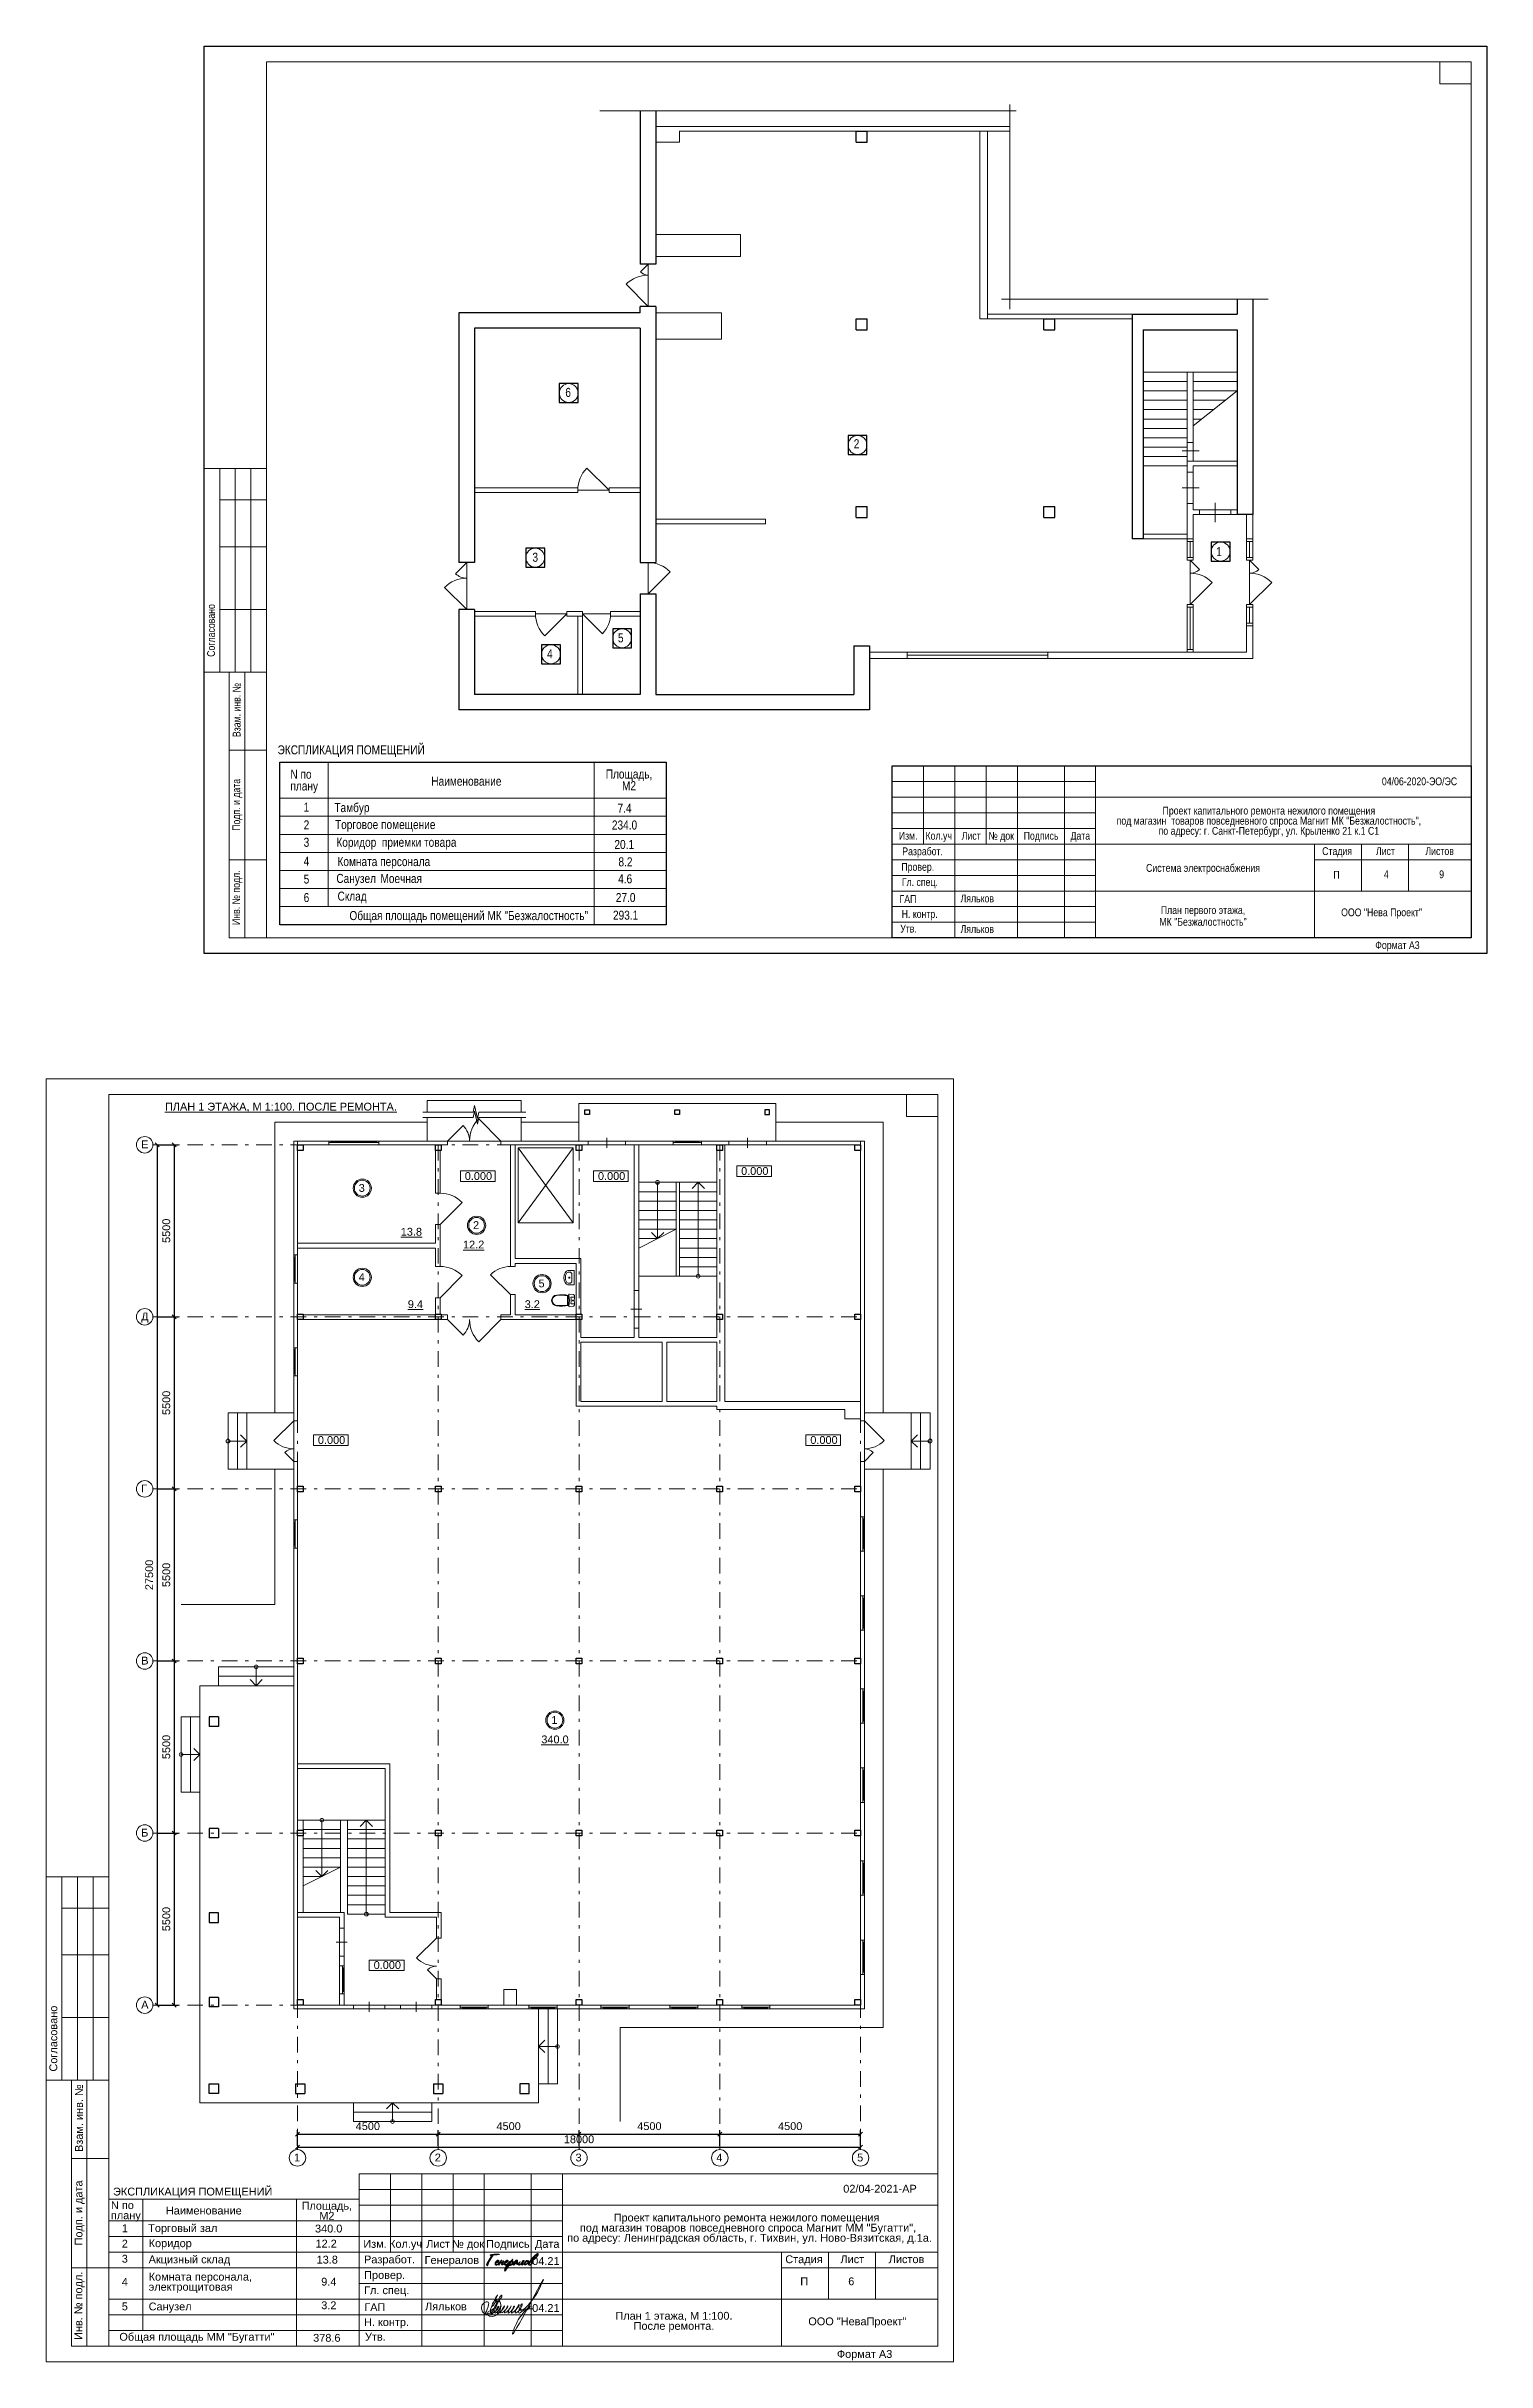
# Model space of a CAD drawing. Header units: metres. Extents: x 0 to 46, y 0 to 74.
import ezdxf
from ezdxf.enums import TextEntityAlignment as Align

# ---------------------------------------------------------------- set-up
doc = ezdxf.new("R2010")
doc.units = ezdxf.units.M
doc.header["$MEASUREMENT"] = 0
doc.linetypes.add('( Dashdot )', pattern=[1.001, 0.5, -0.25, 0.001, -0.25])
for name, color, linetype in [('YOLO_FRAME', 1, 'Continuous'), ('YOLO_STAMP', 1, 'Continuous'), ('YOLO_TABLE', 1, 'Continuous')]:
    doc.layers.add(name, color=color, linetype=linetype)
doc.styles.add('GOST 2.304', font='CS_Gost2304.shx')
doc.styles.get("Standard").update_dxf_attribs({"font": 'times.ttf'})
doc.styles.add('Style-Arial', font='arial.ttf')
doc.dimstyles.get("Standard").update_dxf_attribs({"dimtxt": 0.18, "dimasz": 0.18, "dimexe": 0.18, "dimexo": 0.0625, "dimgap": 0.09, "dimtad": 0, "dimtih": 1, "dimtoh": 1, "dimdec": 4, "dimzin": 0, "dimdsep": 46, "dimtxsty": 'Standard', "dimcen": 0.09, "dimadec": 0, "dimazin": 0, "dimtfac": 1, "dimtdec": 4, "dimtofl": 0, "dimtmove": 0, "dimatfit": 3, "dimfxl": 1, "dimtolj": 1, "dimtzin": 0, "dimarcsym": 0})

msp = doc.modelspace()

# ---------------------------------------------------------------- texts
at = {"color": 7, "linetype": 'Continuous', "lineweight": 0, "style": 'Style-Arial', "width": 0.8}
for s, height, p in [('6', 0.28875, (16.67939627, 63.0907895)), ('2', 0.28875, (25.89949494, 61.44878015)), ('3', 0.28875, (15.629084, 57.82114715)), ('1', 0.28875, (37.48364782, 58.00050016)), ('5', 0.28875, (18.36193261, 55.24446294)), ('4', 0.28875, (16.09582461, 54.7347207)), ('1', 0.28875, (8.31527586, 49.83087523)), ('2', 0.28875, (8.31527586, 49.26606904)), ('3', 0.28875, (8.31527586, 48.71036373)), ('20.1', 0.28875, (18.47300977, 48.63952737)), ('4', 0.28875, (8.31474766, 48.10527144)), ('5', 0.28875, (8.3161562, 47.53577282)), ('4.6', 0.28875, (18.50346524, 47.5419376)), ('П', 0.25, (41.24077104, 47.65248662)), ('4', 0.25, (42.83277956, 47.6663783)), ('9', 0.25, (44.60069734, 47.6663783)), ('6', 0.28875, (8.31527586, 46.94469194)), ('27.0', 0.28875, (18.51789422, 46.944589)), ('293.1', 0.28875, (18.51789422, 46.38077574))]:
    msp.add_text(s, height=height, dxfattribs=at).set_placement(p, align=Align.TOP_CENTER)
for s, p in [('Согласовано', (5.26584149, 55.33602945)), ('Взам. инв. №', (6.08412562, 52.79296778)), ('Подп. и дата', (6.07123919, 49.76317408)), ('Инв. № подл.', (6.06677457, 46.79525628))]:
    msp.add_text(s, height=0.25, rotation=90, dxfattribs=at).set_placement(p, align=Align.MIDDLE_CENTER)
at = {"color": 7, "lineweight": 13, "style": 'Style-Arial', "width": 0.8}
msp.add_text('ЭКСПЛИКАЦИЯ ПОМЕЩЕНИЙ ', height=0.28875, dxfattribs=at).set_placement((9.79004048, 51.52044392), align=Align.MIDDLE_CENTER)
at = {"color": 7, "linetype": 'Continuous', "lineweight": 13, "style": 'Style-Arial', "width": 0.8}
msp.add_text('04/06-2020-ЭО/ЭС', height=0.25, dxfattribs=at).set_placement((43.89432102, 50.6387013), align=Align.TOP_CENTER)
at = {"color": 7, "linetype": 'Continuous', "lineweight": 0, "style": 'Style-Arial', "width": 0.8}
for s, p in [('Тамбур', (9.20760016, 49.81954618)), ('Торговое помещение ', (9.22717083, 49.27743175)), ('Санузел', (9.27133821, 47.55558788))]:
    msp.add_text(s, height=0.28875, dxfattribs=at).set_placement(p, align=Align.TOP_LEFT)
at = {"color": 7, "linetype": 'Continuous', "lineweight": 13, "style": 'Style-Arial', "width": 0.8}
for s, height, p in [('7.4', 0.28875, (18.26028419, 49.80433935)), ('234.0', 0.28875, (18.07878421, 49.26250774)), ('8.2', 0.28875, (18.2884207, 48.08542757)), ('Общая площадь помещений МК "Безжалостность"', 0.28875, (9.69025599, 46.3678368)), ('ООО "Нева Проект"', 0.25, (41.38815172, 46.45197231))]:
    msp.add_text(s, height=height, dxfattribs=at).set_placement(p, align=Align.TOP_LEFT)
at = {"color": 7, "linetype": 'Continuous', "lineweight": 0, "style": 'Style-Arial', "width": 0.8}
for s, p in [('Изм.', (27.54849452, 48.77361758)), ('Кол.уч', (28.52581466, 48.77361758)), ('Лист', (29.56421234, 48.77361758)), ('№ док', (30.52311364, 48.77361758)), ('Подпись', (31.79711296, 48.77361758)), ('Дата', (33.05259008, 48.77361758)), ('Разработ.', (28.01039271, 48.27765527)), ('Стадия', (41.25989144, 48.28361758)), ('Лист', (42.80421234, 48.28361758)), ('Листов', (44.53770339, 48.28361758)), ('Провер.', (27.85575555, 47.77992421)), ('Гл. спец.', (27.92202862, 47.2926944)), ('ГАП', (27.54264019, 46.75119093)), ('Утв.', (27.56097994, 45.80680768)), ('Н. контр.', (27.91692772, 46.27361758)), ('Формат А3', (43.18880778, 45.27783673))]:
    msp.add_text(s, height=0.25, dxfattribs=at).set_placement(p, align=Align.MIDDLE_CENTER)
at = {"color": 7, "lineweight": 13, "style": 'Style-Arial', "width": 0.8}
for p in [(29.22362694, 46.89677067), (29.22362694, 45.91751417)]:
    msp.add_text('Ляльков', height=0.25, dxfattribs=at).set_placement(p, align=Align.TOP_LEFT)
at = {"color": 7, "linetype": 'Continuous', "lineweight": 13, "style": 'Style-Arial'}
for s, p in [('%%uПЛАН 1 ЭТАЖА, М 1:100. ПОСЛЕ РЕМОНТА.%%U', (3.79241545, 40.24155162)), ('0.000', (13.37536342, 38.02406689)), ('0.000', (17.63278513, 38.02406689)), ('0.000', (22.20871437, 38.18384408)), ('0.000', (8.68092159, 29.58579379)), ('0.000', (24.42069426, 29.58579379)), ('0.000', (10.46398174, 12.80278034)), ('Общая площадь ММ "Бугатти"', (2.33477628, 0.92007668))]:
    msp.add_text(s, height=0.25, dxfattribs=at).set_placement(p, align=Align.TOP_LEFT)
at = {"color": 7, "linetype": 'Continuous', "lineweight": 30, "style": 'Style-Arial'}
for s, p in [('Е', (3.03413156, 39.03446595)), ('Д', (3.03413156, 33.53446595)), ('Г', (3.03413156, 28.03446595)), ('В', (3.03413156, 22.53446595)), ('Б', (3.03413156, 17.03446595)), ('А', (3.03413156, 11.53446595)), ('1', (7.91748701, 6.6511105)), ('2', (12.41748701, 6.6511105)), ('3', (16.91748701, 6.6511105)), ('4', (21.41748701, 6.6511105)), ('5', (25.91748701, 6.6511105)), ('13.8', (8.64101979, 3.38697159)), ('9.4', (8.78783027, 2.68315822)), ('3.2', (8.78783027, 1.92776463)), ('378.6', (8.53004882, 0.88759528))]:
    msp.add_text(s, height=0.25, dxfattribs=at).set_placement(p, align=Align.TOP_LEFT)
at = {"color": 7, "lineweight": 13, "style": 'Style-Arial'}
msp.add_text('ЭКСПЛИКАЦИЯ ПОМЕЩЕНИЙ ', height=0.25, dxfattribs=at).set_placement((4.72845125, 5.43719482), align=Align.MIDDLE_CENTER)
at = {"color": 7, "linetype": 'Continuous', "lineweight": 13, "style": 'Style-Arial'}
msp.add_text('02/04-2021-АР', height=0.25, dxfattribs=at).set_placement((26.64893936, 5.65359491), align=Align.TOP_CENTER)
at = {"color": 7, "linetype": 'Continuous', "lineweight": 0, "style": 'Style-Arial'}
for s, p in [('2', (2.50988477, 3.89787899)), ('1', (2.50988477, 4.38688868)), ('3', (2.50988477, 3.41674885)), ('Генералов', (12.96295221, 3.37505543)), ('4', (2.50988477, 2.67655893)), ('5', (2.50988477, 1.89288482))]:
    msp.add_text(s, height=0.25, dxfattribs=at).set_placement(p, align=Align.TOP_CENTER)
for s, p in [('Торговый зал', (3.25804564, 4.39556087)), ('Коридор', (3.27166163, 3.91129204)), ('Акцизный склад', (3.27166163, 3.39523903)), ('Санузел', (3.27166163, 1.88981755))]:
    msp.add_text(s, height=0.25, dxfattribs=at).set_placement(p, align=Align.TOP_LEFT)
at = {"color": 7, "lineweight": 13, "style": 'Style-Arial'}
msp.add_text('Ляльков', height=0.25, dxfattribs=at).set_placement((12.10656805, 1.89124363), align=Align.TOP_LEFT)
at = {"color": 7, "linetype": 'Continuous', "lineweight": 13, "style": 'Style-Arial'}
for s, insert, char_height, attachment_point, line_spacing_factor in [('\\H1x;\\W0.8;N по \\Pплану', (7.80310019, 50.51041973), 0.28875, 4, 0.776524), ('\\H1x;\\W0.8;Наименование', (12.30731368, 50.5171608), 0.28875, 4, 0.6), ('\\H1x;\\W0.8;Проект капитального ремонта нежилого помещения \\Pпод магазин  товаров повседневного спроса Магнит МК "Безжалостность",\\Pпо адресу: г. Санкт-Петербург, ул. Крыленко 21 к.1 С1', (39.07857361, 49.70382349), 0.25, 2, 0.776524), ('\\L13.8', (11.33016386, 36.24185486), 0.25, 1, 0.6), ('\\L12.2', (13.3199144, 35.8320635), 0.25, 1, 0.6), ('\\L9.4', (11.55572262, 33.92767963), 0.25, 1, 0.6), ('\\L3.2', (15.29153969, 33.92767963), 0.25, 1, 0.6), ('\\L340.0', (15.82324539, 20.01549849), 0.25, 1, 0.6), ('N по \\Pплану', (2.06644263, 4.80386339), 0.25, 4, 0.776524), ('Наименование', (3.82178308, 4.82866527), 0.25, 4, 0.6), ('Проект капитального ремонта нежилого помещения\\P под магазин товаров повседневного спроса Магнит ММ "Бугатти",\\P  по адресу: Ленинградская область, г. Тихвин, ул. Ново-Вязитская, д.1а.', (22.38195189, 4.73139056), 0.25, 2, 0.776524), ('340.0', (8.58924002, 4.38012131), 0.25, 1, 0.6), ('12.2', (8.60553158, 3.89936141), 0.25, 1, 0.6), ('План 1 этажа, М 1:100.\\PПосле ремонта.\\P', (20.0623867, 1.26777013), 0.25, 5, 0.776524)]:
    msp.add_mtext(s, dxfattribs=dict(at, insert=insert, char_height=char_height, attachment_point=attachment_point, line_spacing_factor=line_spacing_factor))
at = {"color": 7, "linetype": 'Continuous', "lineweight": 0}
for s, insert, char_height, attachment_point, line_spacing_factor, style in [('\\H1x;\\W0.8;Площадь,\\PМ2', (18.62683813, 50.89338442), 0.28875, 2, 0.776524, 'Style-Arial'), ('\\H1x;\\W0.8;Коридор  приемки товара', (11.19178027, 48.71040305), 0.28875, 2, 0.6, 'Style-Arial'), ('\\H1x;\\W0.8;Комната персонала ', (9.30717706, 48.09388705), 0.28875, 1, 0.6, 'Style-Arial'), ('\\H1.000000x;\\W0.800000;Моечная ', (10.68047081, 47.55219052), 0.28875, 1, 0.60241, 'Style-Arial'), ('{\\W0.8;Система электроснабжения}', (36.9729639, 47.70869623), 0.25, 5, 0.9, 'Style-Arial'), ('\\H1.000000x;\\W0.800000;Склад ', (9.31018466, 46.98903904), 0.28875, 1, 0.60241, 'Style-Arial'), ('\\H1x;\\W0.8;План первого этажа,\\PМК "Безжалостность"', (36.9729639, 46.20869623), 0.25, 5, 0.9, 'Style-Arial'), ('Площадь,\\PМ2', (8.9692118, 5.10969571), 0.25, 2, 0.776524, 'Style-Arial'), ('Комната персонала,\\Pэлектрощитовая', (3.27166163, 2.84232508), 0.25, 1, 0.776524, 'Style-Arial'), ('\\fArial|b0|i0|c204204|p39;П', (24.22560672, 2.56669421), 0.25, 5, 0.72, 'GOST 2.304'), ('\\fArial|b0|i0|c204204|p39;6', (25.73090568, 2.56669421), 0.25, 5, 0.72, 'GOST 2.304')]:
    msp.add_mtext(s, dxfattribs=dict(at, insert=insert, char_height=char_height, attachment_point=attachment_point, line_spacing_factor=line_spacing_factor, style=style))
at = {"color": 7, "linetype": 'Continuous', "lineweight": 30, "char_height": 0.25, "attachment_point": 1, "line_spacing_factor": 0.72, "style": 'GOST 2.304'}
for insert in [(15.5312959, 3.34127338), (15.5312959, 1.84127338)]:
    msp.add_mtext('\\fArial|b0|i0|c204204|p39;04.21', dxfattribs=dict(at, insert=insert))

# ---------------------------------------------------------------- blocks, each defined once
blk = doc.blocks.new('*U9')
at = {"color": 7, "linetype": 'Continuous', "lineweight": 13, "flags": 128}
for points in [[(0.025, 0.45), (0.025, 0.38), (-0.025, 0.38), (-0.025, 0.45), (0.025, 0.45)], [(0.025, -0.38), (0.025, -0.45), (-0.025, -0.45), (-0.025, -0.38), (0.025, -0.38)]]:
    blk.add_lwpolyline(points, close=True, dxfattribs=at)
at = {"color": 7, "linetype": 'Continuous', "lineweight": 0, "flags": 128}
blk.add_lwpolyline([(0, -0.38), (0, 0.38), (-0.025, 0.38), (-0.025, -0.38), (0, -0.38)], close=True, dxfattribs=at)
blk = doc.blocks.new('*U216')
at = {"color": 7, "linetype": 'Continuous', "lineweight": 13}
for p, q in [((-12.487, 20.002), (14.013, 20.002)), ((-12.487, 20.002), (-12.487, -19.998)), ((13.013, 20.002), (13.013, 19.302)), ((14.013, 20.002), (14.013, -19.998)), ((13.013, 19.302), (14.013, 19.302)), ((-14.487, -4.998), (-12.487, -4.998)), ((-14.487, -4.998), (-14.487, -11.498)), ((-13.987, -4.998), (-13.987, -11.498)), ((-13.487, -4.998), (-13.487, -11.498)), ((-12.987, -4.998), (-12.987, -11.498)), ((-13.987, -5.998), (-12.487, -5.998)), ((-13.987, -7.498), (-12.487, -7.498)), ((-13.987, -9.498), (-12.487, -9.498)), ((-14.487, -11.498), (-12.487, -11.498)), ((-13.687, -11.498), (-12.487, -11.498)), ((-13.187, -19.998), (-13.187, -11.498)), ((-13.687, -13.998), (-12.487, -13.998)), ((-4.487, -14.498), (14.013, -14.498)), ((-4.487, -14.498), (-4.487, -19.998)), ((-3.487, -14.498), (-3.487, -16.998)), ((-2.487, -14.498), (-2.487, -19.998)), ((-1.487, -14.498), (-1.487, -16.998)), ((-0.487, -14.498), (-0.487, -19.998)), ((1.013, -14.498), (1.013, -19.998)), ((2.013, -14.498), (2.013, -19.998)), ((2.013, -15.498), (14.013, -15.498)), ((-4.487, -16.498), (2.013, -16.498)), ((-4.487, -16.998), (2.013, -16.998)), ((2.013, -16.998), (14.013, -16.998)), ((-13.687, -17.498), (-12.487, -17.498)), ((9.013, -17.498), (14.013, -17.498)), ((2.013, -18.498), (14.013, -18.498)), ((-12.926, -19.998), (14.013, -19.998))]:
    blk.add_line(p, q, dxfattribs=at)
at = {"color": 7, "linetype": 'Continuous', "lineweight": 0}
for p, q in [((-4.487, -14.998), (2.013, -14.998)), ((-4.487, -15.498), (2.013, -15.498)), ((-4.487, -15.998), (2.013, -15.998)), ((-4.487, -17.498), (2.013, -17.498)), ((-4.487, -17.998), (2.013, -17.998)), ((-4.487, -18.498), (2.013, -18.498)), ((-4.487, -18.998), (2.013, -18.998)), ((-4.487, -19.498), (2.013, -19.498))]:
    blk.add_line(p, q, dxfattribs=at)
at = {"color": 7, "linetype": 'Continuous', "lineweight": 0, "flags": 128}
blk.add_lwpolyline([(14.513, 20.502), (-14.487, 20.502), (-14.487, -20.498), (14.513, -20.498), (14.513, 20.502)], close=True, dxfattribs=at)
at = {"color": 7, "linetype": 'Continuous', "lineweight": 13, "flags": 128}
for points in [[(-12.487, -19.998), (-13.687, -19.998), (-13.687, -11.498)], [(9.013, -16.998), (9.013, -19.998)], [(10.513, -16.998), (10.513, -18.498)], [(12.013, -16.998), (12.013, -18.498)]]:
    blk.add_lwpolyline(points, dxfattribs=at)
at = {"color": 7, "linetype": 'Continuous', "lineweight": 0, "style": 'Style-Arial'}
for s, p in [('Согласовано', (-14.263, -10.171)), ('Взам. инв. №', (-13.444, -12.714)), ('Подп. и дата', (-13.457, -15.743)), ('Инв. № подл.', (-13.462, -18.711))]:
    blk.add_text(s, height=0.25002, rotation=90, dxfattribs=at).set_placement(p, align=Align.MIDDLE_CENTER)
for s, p in [('Изм.', (-3.98, -16.733)), ('Кол.уч', (-3.003, -16.733)), ('Лист', (-1.964, -16.733)), ('№ док', (-1.005, -16.733)), ('Подпись', (0.268, -16.733)), ('Дата', (1.524, -16.733)), ('Разработ.', (-3.518, -17.229)), ('Провер.', (-3.673, -17.727)), ('Стадия', (9.731, -17.223)), ('Лист', (11.276, -17.223)), ('Листов', (13.009, -17.223)), ('Гл. спец.', (-3.607, -18.214)), ('Н. контр.', (-3.612, -19.233)), ('ГАП', (-3.986, -18.755)), ('ООО "НеваПроект"', (11.436, -19.209)), ('Утв.', (-3.968, -19.7)), ('Формат А3', (11.669, -20.252))]:
    blk.add_text(s, height=0.25, dxfattribs=at).set_placement(p, align=Align.MIDDLE_CENTER)
blk = doc.blocks.new('_Oblique')
at = {"color": 0, "linetype": 'ByBlock', "lineweight": -2}
blk.add_line((0.5, 0.5), (-0.5, -0.5), dxfattribs=at)
blk = doc.blocks.new('*D1133')
at = {"color": 0, "linetype": 'Continuous', "lineweight": -2, "transparency": 16777216}
for p, q in [((8.028, 6.903), (8.028, 6.979)), ((8.028, 6.854), (26.028, 6.854)), ((26.028, 6.903), (26.028, 6.979))]:
    blk.add_line(p, q, dxfattribs=at)
at = {"layer": 'Defpoints', "color": 0, "linetype": 'Continuous', "lineweight": 30, "transparency": 16777216}
for p in [(8.028, 6.778), (26.028, 6.854), (26.028, 6.778)]:
    blk.add_point(p, dxfattribs=at)
at = {"color": 0, "linetype": 'Continuous', "lineweight": -2, "transparency": 16777216, "xscale": 0.125, "yscale": 0.125, "zscale": 0.125, "rotation": 180}
blk.add_blockref('_Oblique', (8.028, 6.854), dxfattribs=at)
at = {"color": 0, "linetype": 'Continuous', "lineweight": -2, "transparency": 16777216, "xscale": 0.125, "yscale": 0.125, "zscale": 0.125}
blk.add_blockref('_Oblique', (26.028, 6.854), dxfattribs=at)
at = {"color": 0, "linetype": 'Continuous', "lineweight": 0, "transparency": 16777216, "insert": (17.028, 7.107), "char_height": 0.25, "attachment_point": 5, "style": 'Style-Arial'}
blk.add_mtext('\\A1;18000', dxfattribs=at)
blk = doc.blocks.new('*D1137')
at = {"color": 0, "linetype": 'Continuous', "lineweight": -2, "transparency": 16777216}
for p, q in [((8.028, 6.903), (8.028, 7.399)), ((8.028, 7.274), (12.528, 7.274)), ((12.528, 6.903), (12.528, 7.399))]:
    blk.add_line(p, q, dxfattribs=at)
at = {"layer": 'Defpoints', "color": 0, "linetype": 'Continuous', "lineweight": 30, "transparency": 16777216}
for p in [(8.028, 6.778), (12.528, 7.274), (12.528, 6.778)]:
    blk.add_point(p, dxfattribs=at)
at = {"color": 0, "linetype": 'Continuous', "lineweight": -2, "transparency": 16777216, "xscale": 0.125, "yscale": 0.125, "zscale": 0.125, "rotation": 180}
blk.add_blockref('_Oblique', (8.028, 7.274), dxfattribs=at)
at = {"color": 0, "linetype": 'Continuous', "lineweight": -2, "transparency": 16777216, "xscale": 0.125, "yscale": 0.125, "zscale": 0.125}
blk.add_blockref('_Oblique', (12.528, 7.274), dxfattribs=at)
at = {"color": 0, "linetype": 'Continuous', "lineweight": 0, "transparency": 16777216, "insert": (10.278, 7.527), "char_height": 0.25, "attachment_point": 5, "style": 'Style-Arial'}
blk.add_mtext('\\A1;4500', dxfattribs=at)
blk = doc.blocks.new('*D1134')
at = {"color": 0, "linetype": 'Continuous', "lineweight": -2, "transparency": 16777216}
for p, q in [((12.528, 6.903), (12.528, 7.399)), ((12.528, 7.274), (17.028, 7.274)), ((17.028, 6.903), (17.028, 7.399))]:
    blk.add_line(p, q, dxfattribs=at)
at = {"layer": 'Defpoints', "color": 0, "linetype": 'Continuous', "lineweight": 30, "transparency": 16777216}
for p in [(12.528, 6.778), (17.028, 7.274), (17.028, 6.778)]:
    blk.add_point(p, dxfattribs=at)
at = {"color": 0, "linetype": 'Continuous', "lineweight": -2, "transparency": 16777216, "xscale": 0.125, "yscale": 0.125, "zscale": 0.125, "rotation": 180}
blk.add_blockref('_Oblique', (12.528, 7.274), dxfattribs=at)
at = {"color": 0, "linetype": 'Continuous', "lineweight": -2, "transparency": 16777216, "xscale": 0.125, "yscale": 0.125, "zscale": 0.125}
blk.add_blockref('_Oblique', (17.028, 7.274), dxfattribs=at)
at = {"color": 0, "linetype": 'Continuous', "lineweight": 0, "transparency": 16777216, "insert": (14.778, 7.527), "char_height": 0.25, "attachment_point": 5, "style": 'Style-Arial'}
blk.add_mtext('\\A1;4500', dxfattribs=at)
blk = doc.blocks.new('*D1135')
at = {"color": 0, "linetype": 'Continuous', "lineweight": -2, "transparency": 16777216}
for p, q in [((17.028, 6.903), (17.028, 7.399)), ((17.028, 7.274), (21.528, 7.274)), ((21.528, 6.903), (21.528, 7.399))]:
    blk.add_line(p, q, dxfattribs=at)
at = {"layer": 'Defpoints', "color": 0, "linetype": 'Continuous', "lineweight": 30, "transparency": 16777216}
for p in [(17.028, 6.778), (21.528, 7.274), (21.528, 6.778)]:
    blk.add_point(p, dxfattribs=at)
at = {"color": 0, "linetype": 'Continuous', "lineweight": -2, "transparency": 16777216, "xscale": 0.125, "yscale": 0.125, "zscale": 0.125, "rotation": 180}
blk.add_blockref('_Oblique', (17.028, 7.274), dxfattribs=at)
at = {"color": 0, "linetype": 'Continuous', "lineweight": -2, "transparency": 16777216, "xscale": 0.125, "yscale": 0.125, "zscale": 0.125}
blk.add_blockref('_Oblique', (21.528, 7.274), dxfattribs=at)
at = {"color": 0, "linetype": 'Continuous', "lineweight": 0, "transparency": 16777216, "insert": (19.278, 7.527), "char_height": 0.25, "attachment_point": 5, "style": 'Style-Arial'}
blk.add_mtext('\\A1;4500', dxfattribs=at)
blk = doc.blocks.new('*D1136')
at = {"color": 0, "linetype": 'Continuous', "lineweight": -2, "transparency": 16777216}
for p, q in [((21.528, 6.903), (21.528, 7.399)), ((21.528, 7.274), (26.028, 7.274)), ((26.028, 6.903), (26.028, 7.399))]:
    blk.add_line(p, q, dxfattribs=at)
at = {"layer": 'Defpoints', "color": 0, "linetype": 'Continuous', "lineweight": 30, "transparency": 16777216}
for p in [(21.528, 6.778), (26.028, 7.274), (26.028, 6.778)]:
    blk.add_point(p, dxfattribs=at)
at = {"color": 0, "linetype": 'Continuous', "lineweight": -2, "transparency": 16777216, "xscale": 0.125, "yscale": 0.125, "zscale": 0.125, "rotation": 180}
blk.add_blockref('_Oblique', (21.528, 7.274), dxfattribs=at)
at = {"color": 0, "linetype": 'Continuous', "lineweight": -2, "transparency": 16777216, "xscale": 0.125, "yscale": 0.125, "zscale": 0.125}
blk.add_blockref('_Oblique', (26.028, 7.274), dxfattribs=at)
at = {"color": 0, "linetype": 'Continuous', "lineweight": 0, "transparency": 16777216, "insert": (23.778, 7.527), "char_height": 0.25, "attachment_point": 5, "style": 'Style-Arial'}
blk.add_mtext('\\A1;4500', dxfattribs=at)
blk = doc.blocks.new('*D1138')
at = {"color": 0, "linetype": 'Continuous', "lineweight": -2, "transparency": 16777216}
for p, q in [((3.533, 38.898), (3.668, 38.898)), ((3.543, 38.898), (3.543, 11.398)), ((3.533, 11.398), (3.668, 11.398))]:
    blk.add_line(p, q, dxfattribs=at)
at = {"layer": 'Defpoints', "color": 0, "linetype": 'Continuous', "lineweight": 30, "transparency": 16777216}
for p in [(3.408, 38.898), (3.408, 11.398), (3.543, 11.398)]:
    blk.add_point(p, dxfattribs=at)
at = {"color": 0, "linetype": 'Continuous', "lineweight": -2, "transparency": 16777216, "xscale": 0.125, "yscale": 0.125, "zscale": 0.125}
for p, rotation in [((3.543, 38.898), 90), ((3.543, 11.398), 270)]:
    blk.add_blockref('_Oblique', p, dxfattribs=dict(at, rotation=rotation))
at = {"color": 0, "linetype": 'Continuous', "lineweight": 0, "transparency": 16777216, "insert": (3.291, 25.148), "char_height": 0.25, "attachment_point": 5, "rotation": 90, "style": 'Style-Arial'}
blk.add_mtext('\\A1;27500', dxfattribs=at)
blk = doc.blocks.new('*D1143')
at = {"color": 0, "linetype": 'Continuous', "lineweight": -2, "transparency": 16777216}
for p, q in [((3.533, 38.898), (4.213, 38.898)), ((4.088, 38.898), (4.088, 33.398)), ((3.533, 33.398), (4.213, 33.398))]:
    blk.add_line(p, q, dxfattribs=at)
at = {"layer": 'Defpoints', "color": 0, "linetype": 'Continuous', "lineweight": 30, "transparency": 16777216}
for p in [(3.408, 38.898), (3.408, 33.398), (4.088, 33.398)]:
    blk.add_point(p, dxfattribs=at)
at = {"color": 0, "linetype": 'Continuous', "lineweight": -2, "transparency": 16777216, "xscale": 0.125, "yscale": 0.125, "zscale": 0.125}
for p, rotation in [((4.088, 38.898), 90), ((4.088, 33.398), 270)]:
    blk.add_blockref('_Oblique', p, dxfattribs=dict(at, rotation=rotation))
at = {"color": 0, "linetype": 'Continuous', "lineweight": 0, "transparency": 16777216, "insert": (3.836, 36.148), "char_height": 0.25, "attachment_point": 5, "rotation": 90, "style": 'Style-Arial'}
blk.add_mtext('\\A1;5500', dxfattribs=at)
blk = doc.blocks.new('*D1139')
at = {"color": 0, "linetype": 'Continuous', "lineweight": -2, "transparency": 16777216}
for p, q in [((3.533, 33.398), (4.213, 33.398)), ((4.088, 33.398), (4.088, 27.898)), ((3.533, 27.898), (4.213, 27.898))]:
    blk.add_line(p, q, dxfattribs=at)
at = {"layer": 'Defpoints', "color": 0, "linetype": 'Continuous', "lineweight": 30, "transparency": 16777216}
for p in [(3.408, 33.398), (3.408, 27.898), (4.088, 27.898)]:
    blk.add_point(p, dxfattribs=at)
at = {"color": 0, "linetype": 'Continuous', "lineweight": -2, "transparency": 16777216, "xscale": 0.125, "yscale": 0.125, "zscale": 0.125}
for p, rotation in [((4.088, 33.398), 90), ((4.088, 27.898), 270)]:
    blk.add_blockref('_Oblique', p, dxfattribs=dict(at, rotation=rotation))
at = {"color": 0, "linetype": 'Continuous', "lineweight": 0, "transparency": 16777216, "insert": (3.836, 30.648), "char_height": 0.25, "attachment_point": 5, "rotation": 90, "style": 'Style-Arial'}
blk.add_mtext('\\A1;5500', dxfattribs=at)
blk = doc.blocks.new('*D1140')
at = {"color": 0, "linetype": 'Continuous', "lineweight": -2, "transparency": 16777216}
for p, q in [((3.533, 27.898), (4.213, 27.898)), ((4.088, 27.898), (4.088, 22.398)), ((3.533, 22.398), (4.213, 22.398))]:
    blk.add_line(p, q, dxfattribs=at)
at = {"layer": 'Defpoints', "color": 0, "linetype": 'Continuous', "lineweight": 30, "transparency": 16777216}
for p in [(3.408, 27.898), (3.408, 22.398), (4.088, 22.398)]:
    blk.add_point(p, dxfattribs=at)
at = {"color": 0, "linetype": 'Continuous', "lineweight": -2, "transparency": 16777216, "xscale": 0.125, "yscale": 0.125, "zscale": 0.125}
for p, rotation in [((4.088, 27.898), 90), ((4.088, 22.398), 270)]:
    blk.add_blockref('_Oblique', p, dxfattribs=dict(at, rotation=rotation))
at = {"color": 0, "linetype": 'Continuous', "lineweight": 0, "transparency": 16777216, "insert": (3.836, 25.148), "char_height": 0.25, "attachment_point": 5, "rotation": 90, "style": 'Style-Arial'}
blk.add_mtext('\\A1;5500', dxfattribs=at)
blk = doc.blocks.new('*D1141')
at = {"color": 0, "linetype": 'Continuous', "lineweight": -2, "transparency": 16777216}
for p, q in [((3.533, 22.398), (4.213, 22.398)), ((4.088, 22.398), (4.088, 16.898)), ((3.533, 16.898), (4.213, 16.898))]:
    blk.add_line(p, q, dxfattribs=at)
at = {"layer": 'Defpoints', "color": 0, "linetype": 'Continuous', "lineweight": 30, "transparency": 16777216}
for p in [(3.408, 22.398), (3.408, 16.898), (4.088, 16.898)]:
    blk.add_point(p, dxfattribs=at)
at = {"color": 0, "linetype": 'Continuous', "lineweight": -2, "transparency": 16777216, "xscale": 0.125, "yscale": 0.125, "zscale": 0.125}
for p, rotation in [((4.088, 22.398), 90), ((4.088, 16.898), 270)]:
    blk.add_blockref('_Oblique', p, dxfattribs=dict(at, rotation=rotation))
at = {"color": 0, "linetype": 'Continuous', "lineweight": 0, "transparency": 16777216, "insert": (3.836, 19.648), "char_height": 0.25, "attachment_point": 5, "rotation": 90, "style": 'Style-Arial'}
blk.add_mtext('\\A1;5500', dxfattribs=at)
blk = doc.blocks.new('*D1142')
at = {"color": 0, "linetype": 'Continuous', "lineweight": -2, "transparency": 16777216}
for p, q in [((3.533, 16.898), (4.213, 16.898)), ((4.088, 16.898), (4.088, 11.398)), ((3.533, 11.398), (4.213, 11.398))]:
    blk.add_line(p, q, dxfattribs=at)
at = {"layer": 'Defpoints', "color": 0, "linetype": 'Continuous', "lineweight": 30, "transparency": 16777216}
for p in [(3.408, 16.898), (3.408, 11.398), (4.088, 11.398)]:
    blk.add_point(p, dxfattribs=at)
at = {"color": 0, "linetype": 'Continuous', "lineweight": -2, "transparency": 16777216, "xscale": 0.125, "yscale": 0.125, "zscale": 0.125}
for p, rotation in [((4.088, 16.898), 90), ((4.088, 11.398), 270)]:
    blk.add_blockref('_Oblique', p, dxfattribs=dict(at, rotation=rotation))
at = {"color": 0, "linetype": 'Continuous', "lineweight": 0, "transparency": 16777216, "insert": (3.836, 14.148), "char_height": 0.25, "attachment_point": 5, "rotation": 90, "style": 'Style-Arial'}
blk.add_mtext('\\A1;5500', dxfattribs=at)
blk = doc.blocks.new('*U36')
at = {"linetype": 'Continuous', "lineweight": 0}
h = blk.add_hatch(color=5, dxfattribs=at)
edge = h.paths.add_edge_path()
edge.add_spline(control_points=[(-0.528, 0.199), (-0.508, 0.201), (-0.488, 0.203), (-0.468, 0.205), (-0.447, 0.207), (-0.426, 0.209), (-0.406, 0.21), (-0.386, 0.212), (-0.367, 0.212)], knot_values=[0, 0, 0, 0.25, 0.25, 0.5, 0.5, 0.75, 0.75, 1, 1, 1], degree=2, periodic=0)
edge.add_line((-0.367, 0.212), (-0.362, 0.212))
edge.add_spline(control_points=[(-0.362, 0.212), (-0.358, 0.212), (-0.358, 0.213), (-0.358, 0.217), (-0.361, 0.219), (-0.364, 0.222), (-0.369, 0.223), (-0.374, 0.225), (-0.38, 0.225), (-0.385, 0.225), (-0.39, 0.225)], knot_values=[0, 0, 0, 0.2, 0.2, 0.4, 0.4, 0.6, 0.6, 0.8, 0.8, 1, 1, 1], degree=2, periodic=0)
edge.add_line((-0.39, 0.225), (-0.4, 0.225))
edge.add_spline(control_points=[(-0.4, 0.225), (-0.433, 0.225), (-0.466, 0.222), (-0.498, 0.219), (-0.53, 0.215)], knot_values=[0, 0, 0, 0.5, 0.5, 1, 1, 1], degree=2, periodic=0)
edge.add_line((-0.53, 0.215), (-0.539, 0.216))
edge.add_line((-0.539, 0.216), (-0.545, 0.213))
edge.add_spline(control_points=[(-0.545, 0.213), (-0.551, 0.212), (-0.558, 0.211), (-0.566, 0.21), (-0.573, 0.208), (-0.581, 0.207), (-0.588, 0.206), (-0.596, 0.204), (-0.602, 0.202), (-0.606, 0.201), (-0.606, 0.197), (-0.606, 0.192), (-0.604, 0.191), (-0.602, 0.189), (-0.598, 0.189), (-0.588, 0.189), (-0.578, 0.191), (-0.568, 0.193), (-0.559, 0.194)], knot_values=[0, 0, 0, 0.111111, 0.111111, 0.222222, 0.222222, 0.333333, 0.333333, 0.444444, 0.444444, 0.555556, 0.555556, 0.666667, 0.666667, 0.777778, 0.777778, 0.888889, 0.888889, 1, 1, 1], degree=2, periodic=0)
edge.add_spline(control_points=[(-0.559, 0.194), (-0.564, 0.187), (-0.575, 0.171), (-0.585, 0.154), (-0.598, 0.134), (-0.611, 0.114), (-0.624, 0.093), (-0.637, 0.071), (-0.648, 0.054), (-0.66, 0.034), (-0.671, 0.014), (-0.682, -0.006), (-0.69, -0.023), (-0.699, -0.041), (-0.703, -0.054), (-0.708, -0.067), (-0.707, -0.072), (-0.707, -0.075), (-0.705, -0.079), (-0.703, -0.083), (-0.7, -0.087), (-0.697, -0.091), (-0.694, -0.093), (-0.691, -0.096), (-0.688, -0.096), (-0.685, -0.095), (-0.68, -0.086), (-0.676, -0.077), (-0.671, -0.066), (-0.666, -0.054), (-0.662, -0.044), (-0.658, -0.034), (-0.657, -0.032)], knot_values=[0, 0, 0, 0.0625, 0.0625, 0.125, 0.125, 0.1875, 0.1875, 0.25, 0.25, 0.3125, 0.3125, 0.375, 0.375, 0.4375, 0.4375, 0.5, 0.5, 0.5625, 0.5625, 0.625, 0.625, 0.6875, 0.6875, 0.75, 0.75, 0.8125, 0.8125, 0.875, 0.875, 0.9375, 0.9375, 1, 1, 1], degree=2, periodic=0)
edge.add_spline(control_points=[(-0.657, -0.032), (-0.657, -0.029), (-0.66, -0.03)], knot_values=[0, 0, 0, 1, 1, 1], degree=2, periodic=0)
edge.add_spline(control_points=[(-0.66, -0.03), (-0.661, -0.031), (-0.664, -0.034), (-0.666, -0.037), (-0.669, -0.041), (-0.672, -0.045), (-0.675, -0.049), (-0.677, -0.052), (-0.678, -0.053)], knot_values=[0, 0, 0, 0.25, 0.25, 0.5, 0.5, 0.75, 0.75, 1, 1, 1], degree=2, periodic=0)
edge.add_line((-0.678, -0.053), (-0.679, -0.053))
edge.add_spline(control_points=[(-0.679, -0.053), (-0.679, -0.052), (-0.675, -0.043), (-0.67, -0.034), (-0.662, -0.019), (-0.653, -0.004), (-0.64, 0.016), (-0.628, 0.036), (-0.612, 0.061)], knot_values=[0, 0, 0, 0.25, 0.25, 0.5, 0.5, 0.75, 0.75, 1, 1, 1], degree=2, periodic=0)
edge.add_spline(control_points=[(-0.612, 0.061), (-0.598, 0.083), (-0.584, 0.105), (-0.57, 0.126), (-0.556, 0.149), (-0.549, 0.161), (-0.54, 0.173), (-0.532, 0.186), (-0.528, 0.199)], knot_values=[0, 0, 0, 0.25, 0.25, 0.5, 0.5, 0.75, 0.75, 1, 1, 1], degree=2, periodic=0)
h = blk.add_hatch(color=5, dxfattribs=at)
edge = h.paths.add_edge_path()
edge.add_line((-0.354, -0.017), (-0.356, -0.017))
edge.add_spline(control_points=[(-0.356, -0.017), (-0.361, -0.018), (-0.365, -0.018)], knot_values=[0, 0, 0, 1, 1, 1], degree=2, periodic=0)
edge.add_spline(control_points=[(-0.365, -0.018), (-0.371, -0.023), (-0.377, -0.029), (-0.385, -0.036), (-0.394, -0.042), (-0.402, -0.048), (-0.411, -0.053), (-0.419, -0.058), (-0.427, -0.061), (-0.434, -0.064), (-0.441, -0.064), (-0.447, -0.064), (-0.451, -0.059), (-0.455, -0.055), (-0.455, -0.047), (-0.455, -0.04), (-0.452, -0.031), (-0.449, -0.023), (-0.445, -0.015)], knot_values=[0, 0, 0, 0.047522, 0.047522, 0.166582, 0.166582, 0.285641, 0.285641, 0.404701, 0.404701, 0.523761, 0.523761, 0.642821, 0.642821, 0.76188, 0.76188, 0.88094, 0.88094, 1, 1, 1], degree=2, periodic=0)
edge.add_spline(control_points=[(-0.445, -0.015), (-0.436, -0.012), (-0.422, -0.007), (-0.409, -0.001), (-0.397, 0.006), (-0.385, 0.013), (-0.376, 0.021), (-0.367, 0.029), (-0.367, 0.036), (-0.367, 0.042), (-0.372, 0.045), (-0.378, 0.048), (-0.381, 0.05), (-0.385, 0.053), (-0.389, 0.056), (-0.392, 0.06), (-0.398, 0.06), (-0.406, 0.06), (-0.419, 0.051), (-0.432, 0.042), (-0.444, 0.028), (-0.457, 0.013), (-0.466, -0.005), (-0.475, -0.023), (-0.475, -0.042), (-0.475, -0.058), (-0.466, -0.067), (-0.457, -0.075), (-0.443, -0.075), (-0.434, -0.075), (-0.425, -0.072), (-0.416, -0.068), (-0.406, -0.063), (-0.397, -0.057), (-0.387, -0.049), (-0.378, -0.042), (-0.368, -0.034), (-0.364, -0.03), (-0.361, -0.027)], knot_values=[0, 0, 0, 0.054871, 0.054871, 0.109741, 0.109741, 0.164612, 0.164612, 0.219482, 0.219482, 0.274353, 0.274353, 0.329223, 0.329223, 0.384094, 0.384094, 0.438964, 0.438964, 0.493835, 0.493835, 0.548705, 0.548705, 0.603576, 0.603576, 0.658446, 0.658446, 0.713317, 0.713317, 0.768187, 0.768187, 0.823058, 0.823058, 0.877928, 0.877928, 0.932799, 0.932799, 0.987669, 0.987669, 1, 1, 1], degree=2, periodic=0)
edge.add_spline(control_points=[(-0.361, -0.027), (-0.357, -0.022), (-0.354, -0.017)], knot_values=[0, 0, 0, 1, 1, 1], degree=2, periodic=0)
edge = h.paths.add_edge_path(flags=16)
edge.add_spline(control_points=[(-0.434, 0.003), (-0.429, 0.011), (-0.423, 0.018), (-0.417, 0.024), (-0.412, 0.029), (-0.406, 0.034), (-0.401, 0.037), (-0.395, 0.04), (-0.392, 0.04), (-0.386, 0.04), (-0.384, 0.038), (-0.382, 0.036), (-0.382, 0.034)], knot_values=[0, 0, 0, 0.166667, 0.166667, 0.333333, 0.333333, 0.5, 0.5, 0.666667, 0.666667, 0.833333, 0.833333, 1, 1, 1], degree=2, periodic=0)
edge.add_spline(control_points=[(-0.382, 0.034), (-0.382, 0.032), (-0.387, 0.027), (-0.393, 0.023), (-0.4, 0.018), (-0.408, 0.013), (-0.417, 0.009), (-0.427, 0.005), (-0.434, 0.003)], knot_values=[0, 0, 0, 0.25, 0.25, 0.5, 0.5, 0.75, 0.75, 1, 1, 1], degree=2, periodic=0)
h = blk.add_hatch(color=5, dxfattribs=at)
edge = h.paths.add_edge_path()
edge.add_spline(control_points=[(-0.221, -0.028), (-0.224, -0.031), (-0.23, -0.035), (-0.237, -0.04), (-0.245, -0.046), (-0.253, -0.051), (-0.26, -0.055), (-0.268, -0.058), (-0.273, -0.058), (-0.276, -0.058), (-0.277, -0.057), (-0.278, -0.055), (-0.278, -0.053)], knot_values=[0, 0, 0, 0.154355, 0.154355, 0.323484, 0.323484, 0.492613, 0.492613, 0.661742, 0.661742, 0.830871, 0.830871, 1, 1, 1], degree=2, periodic=0)
edge.add_spline(control_points=[(-0.278, -0.053), (-0.279, -0.048), (-0.275, -0.04), (-0.27, -0.032), (-0.265, -0.024), (-0.263, -0.021), (-0.259, -0.015), (-0.255, -0.009), (-0.251, -0.004), (-0.247, 0.001), (-0.243, 0.006), (-0.24, 0.01), (-0.239, 0.011)], knot_values=[0, 0, 0, 0.166667, 0.166667, 0.333333, 0.333333, 0.5, 0.5, 0.666667, 0.666667, 0.833333, 0.833333, 1, 1, 1], degree=2, periodic=0)
edge.add_spline(control_points=[(-0.239, 0.011), (-0.237, 0.014), (-0.237, 0.02), (-0.237, 0.027), (-0.237, 0.03), (-0.237, 0.033), (-0.241, 0.035), (-0.245, 0.038), (-0.249, 0.038), (-0.253, 0.038), (-0.256, 0.036), (-0.259, 0.034), (-0.262, 0.031), (-0.264, 0.028), (-0.265, 0.025), (-0.266, 0.022), (-0.266, 0.02)], knot_values=[0, 0, 0, 0.125, 0.125, 0.25, 0.25, 0.375, 0.375, 0.5, 0.5, 0.625, 0.625, 0.75, 0.75, 0.875, 0.875, 1, 1, 1], degree=2, periodic=0)
edge.add_spline(control_points=[(-0.266, 0.02), (-0.266, 0.015), (-0.269, 0.011), (-0.27, 0.01), (-0.274, 0.002), (-0.277, -0.002), (-0.279, -0.006)], knot_values=[0, 0, 0, 0.333333, 0.333333, 0.666667, 0.666667, 1, 1, 1], degree=2, periodic=0)
edge.add_spline(control_points=[(-0.279, -0.006), (-0.283, -0.005), (-0.289, -0.004), (-0.296, -0.003), (-0.303, -0.003), (-0.311, -0.003), (-0.318, -0.003)], knot_values=[0, 0, 0, 0.333333, 0.333333, 0.666667, 0.666667, 1, 1, 1], degree=2, periodic=0)
edge.add_line((-0.318, -0.003), (-0.323, -0.003))
edge.add_line((-0.323, -0.003), (-0.306, 0.024))
edge.add_spline(control_points=[(-0.306, 0.024), (-0.298, 0.037), (-0.293, 0.046), (-0.288, 0.054), (-0.288, 0.055)], knot_values=[0, 0, 0, 0.5, 0.5, 1, 1, 1], degree=2, periodic=0)
edge.add_spline(control_points=[(-0.288, 0.055), (-0.288, 0.057), (-0.291, 0.06), (-0.294, 0.063), (-0.297, 0.063), (-0.299, 0.063), (-0.306, 0.054), (-0.313, 0.045), (-0.322, 0.031), (-0.325, 0.027), (-0.328, 0.022)], knot_values=[0, 0, 0, 0.23155, 0.23155, 0.4631, 0.4631, 0.69465, 0.69465, 0.9262, 0.9262, 1, 1, 1], degree=2, periodic=0)
edge.add_line((-0.328, 0.022), (-0.328, 0.022))
edge.add_spline(control_points=[(-0.328, 0.022), (-0.324, 0.022), (-0.323, 0.019), (-0.322, 0.015), (-0.324, 0.012)], knot_values=[0, 0, 0, 0.5, 0.5, 1, 1, 1], degree=2, periodic=0)
edge.add_spline(control_points=[(-0.324, 0.012), (-0.329, 0.006), (-0.34, -0.006), (-0.348, -0.015), (-0.361, -0.027)], knot_values=[0, 0, 0, 0.563292, 0.563292, 1, 1, 1], degree=2, periodic=0)
edge.add_spline(control_points=[(-0.361, -0.027), (-0.361, -0.028), (-0.362, -0.029), (-0.371, -0.042), (-0.376, -0.052), (-0.382, -0.062), (-0.382, -0.064), (-0.382, -0.065), (-0.379, -0.067), (-0.377, -0.069), (-0.374, -0.071), (-0.372, -0.073), (-0.369, -0.074), (-0.367, -0.075), (-0.366, -0.075)], knot_values=[0, 0, 0, 0.024641, 0.024641, 0.187201, 0.187201, 0.349761, 0.349761, 0.512321, 0.512321, 0.67488, 0.67488, 0.83744, 0.83744, 1, 1, 1], degree=2, periodic=0)
edge.add_spline(control_points=[(-0.366, -0.075), (-0.364, -0.071), (-0.357, -0.06), (-0.35, -0.048), (-0.342, -0.034), (-0.336, -0.024), (-0.329, -0.013)], knot_values=[0, 0, 0, 0.333333, 0.333333, 0.666667, 0.666667, 1, 1, 1], degree=2, periodic=0)
edge.add_spline(control_points=[(-0.329, -0.013), (-0.326, -0.013), (-0.322, -0.013), (-0.314, -0.012), (-0.305, -0.012), (-0.296, -0.012), (-0.288, -0.013), (-0.286, -0.013), (-0.283, -0.014)], knot_values=[0, 0, 0, 0.25, 0.25, 0.5, 0.5, 0.75, 0.75, 1, 1, 1], degree=2, periodic=0)
edge.add_line((-0.283, -0.014), (-0.284, -0.015))
edge.add_spline(control_points=[(-0.284, -0.015), (-0.289, -0.025), (-0.292, -0.036), (-0.296, -0.047), (-0.295, -0.055), (-0.294, -0.064), (-0.289, -0.067), (-0.284, -0.07), (-0.278, -0.07), (-0.269, -0.07), (-0.26, -0.065), (-0.251, -0.06), (-0.245, -0.056), (-0.241, -0.054), (-0.237, -0.05), (-0.233, -0.047), (-0.228, -0.043), (-0.225, -0.04), (-0.223, -0.038)], knot_values=[0, 0, 0, 0.113755, 0.113755, 0.227509, 0.227509, 0.341264, 0.341264, 0.455018, 0.455018, 0.568773, 0.568773, 0.682527, 0.682527, 0.796282, 0.796282, 0.910037, 0.910037, 1, 1, 1], degree=2, periodic=0)
edge.add_spline(control_points=[(-0.223, -0.038), (-0.222, -0.033), (-0.221, -0.028)], knot_values=[0, 0, 0, 1, 1, 1], degree=2, periodic=0)
h = blk.add_hatch(color=5, dxfattribs=at)
edge = h.paths.add_edge_path()
edge.add_spline(control_points=[(-0.328, 0.022), (-0.33, 0.019), (-0.333, 0.015)], knot_values=[0, 0, 0, 1, 1, 1], degree=2, periodic=0)
edge.add_spline(control_points=[(-0.333, 0.015), (-0.338, 0.009), (-0.342, 0.002), (-0.344, -0.001), (-0.347, -0.005)], knot_values=[0, 0, 0, 0.299722, 0.299722, 1, 1, 1], degree=2, periodic=0)
edge.add_spline(control_points=[(-0.347, -0.005), (-0.35, -0.005), (-0.353, -0.006)], knot_values=[0, 0, 0, 1, 1, 1], degree=2, periodic=0)
edge.add_spline(control_points=[(-0.353, -0.006), (-0.359, -0.012), (-0.365, -0.018)], knot_values=[0, 0, 0, 1, 1, 1], degree=2, periodic=0)
edge.add_spline(control_points=[(-0.365, -0.018), (-0.361, -0.018), (-0.356, -0.017)], knot_values=[0, 0, 0, 1, 1, 1], degree=2, periodic=0)
edge.add_line((-0.356, -0.017), (-0.354, -0.017))
edge.add_spline(control_points=[(-0.354, -0.017), (-0.357, -0.022), (-0.361, -0.027)], knot_values=[0, 0, 0, 1, 1, 1], degree=2, periodic=0)
edge.add_spline(control_points=[(-0.361, -0.027), (-0.348, -0.015), (-0.34, -0.006)], knot_values=[0, 0, 0, 1, 1, 1], degree=2, periodic=0)
edge.add_line((-0.34, -0.006), (-0.34, -0.006))
edge.add_spline(control_points=[(-0.34, -0.006), (-0.329, 0.006), (-0.324, 0.012)], knot_values=[0, 0, 0, 1, 1, 1], degree=2, periodic=0)
edge.add_spline(control_points=[(-0.324, 0.012), (-0.322, 0.015), (-0.323, 0.019), (-0.324, 0.022), (-0.328, 0.022)], knot_values=[0, 0, 0, 0.5, 0.5, 1, 1, 1], degree=2, periodic=0)
h = blk.add_hatch(color=5, dxfattribs=at)
edge = h.paths.add_edge_path()
edge.add_spline(control_points=[(-0.333, 0.015), (-0.339, 0.008), (-0.348, -0.001), (-0.35, -0.003), (-0.353, -0.006)], knot_values=[0, 0, 0, 0.787625, 0.787625, 1, 1, 1], degree=2, periodic=0)
edge.add_spline(control_points=[(-0.353, -0.006), (-0.35, -0.005), (-0.347, -0.005)], knot_values=[0, 0, 0, 1, 1, 1], degree=2, periodic=0)
edge.add_spline(control_points=[(-0.347, -0.005), (-0.344, -0.001), (-0.342, 0.002)], knot_values=[0, 0, 0, 1, 1, 1], degree=2, periodic=0)
edge.add_line((-0.342, 0.002), (-0.342, 0.002))
edge.add_spline(control_points=[(-0.342, 0.002), (-0.338, 0.009), (-0.333, 0.015)], knot_values=[0, 0, 0, 1, 1, 1], degree=2, periodic=0)
h = blk.add_hatch(color=5, dxfattribs=at)
edge = h.paths.add_edge_path()
edge.add_spline(control_points=[(-0.071, 0.013), (-0.07, 0.016), (-0.07, 0.019), (-0.071, 0.022), (-0.075, 0.022)], knot_values=[0, 0, 0, 0.480917, 0.480917, 1, 1, 1], degree=2, periodic=0)
edge.add_spline(control_points=[(-0.075, 0.022), (-0.082, 0.013), (-0.095, -0.001), (-0.108, -0.015), (-0.124, -0.029), (-0.132, -0.036), (-0.141, -0.042), (-0.149, -0.048), (-0.158, -0.053), (-0.166, -0.058), (-0.174, -0.061), (-0.182, -0.064), (-0.188, -0.064), (-0.194, -0.064), (-0.198, -0.059), (-0.202, -0.055), (-0.202, -0.047), (-0.202, -0.04), (-0.199, -0.031), (-0.196, -0.023), (-0.192, -0.015)], knot_values=[0, 0, 0, 0.1, 0.1, 0.2, 0.2, 0.3, 0.3, 0.4, 0.4, 0.5, 0.5, 0.6, 0.6, 0.7, 0.7, 0.8, 0.8, 0.9, 0.9, 1, 1, 1], degree=2, periodic=0)
edge.add_spline(control_points=[(-0.192, -0.015), (-0.183, -0.012), (-0.169, -0.007), (-0.156, -0.001), (-0.144, 0.006), (-0.132, 0.013), (-0.123, 0.021), (-0.114, 0.029), (-0.114, 0.036), (-0.114, 0.042), (-0.12, 0.045), (-0.125, 0.048), (-0.128, 0.05), (-0.132, 0.053), (-0.136, 0.056), (-0.139, 0.06), (-0.145, 0.06), (-0.153, 0.06), (-0.166, 0.051), (-0.179, 0.042), (-0.192, 0.028), (-0.204, 0.013), (-0.213, -0.005), (-0.219, -0.016), (-0.221, -0.027)], knot_values=[0, 0, 0, 0.086156, 0.086156, 0.172312, 0.172312, 0.258468, 0.258468, 0.344624, 0.344624, 0.430779, 0.430779, 0.516935, 0.516935, 0.603091, 0.603091, 0.689247, 0.689247, 0.775403, 0.775403, 0.861559, 0.861559, 0.947715, 0.947715, 1, 1, 1], degree=2, periodic=0)
edge.add_line((-0.221, -0.027), (-0.221, -0.027))
edge.add_spline(control_points=[(-0.221, -0.027), (-0.218, -0.027), (-0.217, -0.032)], knot_values=[0, 0, 0, 1, 1, 1], degree=2, periodic=0)
edge.add_line((-0.217, -0.032), (-0.221, -0.036))
edge.add_spline(control_points=[(-0.221, -0.036), (-0.222, -0.037), (-0.223, -0.038)], knot_values=[0, 0, 0, 1, 1, 1], degree=2, periodic=0)
edge.add_spline(control_points=[(-0.223, -0.038), (-0.223, -0.04), (-0.223, -0.042), (-0.223, -0.058), (-0.213, -0.067), (-0.204, -0.075), (-0.19, -0.075), (-0.182, -0.075), (-0.172, -0.072), (-0.163, -0.068), (-0.153, -0.063), (-0.144, -0.057), (-0.134, -0.049), (-0.129, -0.045), (-0.123, -0.04)], knot_values=[0, 0, 0, 0.018213, 0.018213, 0.193372, 0.193372, 0.368531, 0.368531, 0.54369, 0.54369, 0.718849, 0.718849, 0.894009, 0.894009, 1, 1, 1], degree=2, periodic=0)
edge.add_spline(control_points=[(-0.123, -0.04), (-0.12, -0.036), (-0.117, -0.032), (-0.097, -0.009), (-0.077, 0.008), (-0.074, 0.01), (-0.071, 0.013)], knot_values=[0, 0, 0, 0.126896, 0.126896, 0.89826, 0.89826, 1, 1, 1], degree=2, periodic=0)
edge = h.paths.add_edge_path(flags=16)
edge.add_spline(control_points=[(-0.181, 0.003), (-0.176, 0.011), (-0.17, 0.018), (-0.165, 0.024), (-0.159, 0.029), (-0.153, 0.034), (-0.148, 0.037), (-0.143, 0.04), (-0.139, 0.04), (-0.133, 0.04), (-0.131, 0.038), (-0.129, 0.036), (-0.129, 0.034)], knot_values=[0, 0, 0, 0.166667, 0.166667, 0.333333, 0.333333, 0.5, 0.5, 0.666667, 0.666667, 0.833333, 0.833333, 1, 1, 1], degree=2, periodic=0)
edge.add_spline(control_points=[(-0.129, 0.034), (-0.129, 0.032), (-0.134, 0.027), (-0.14, 0.023), (-0.148, 0.018), (-0.155, 0.013), (-0.165, 0.009), (-0.174, 0.005), (-0.181, 0.003)], knot_values=[0, 0, 0, 0.25, 0.25, 0.5, 0.5, 0.75, 0.75, 1, 1, 1], degree=2, periodic=0)
h = blk.add_hatch(color=5, dxfattribs=at)
edge = h.paths.add_edge_path()
edge.add_line((-0.187, -0.2), (-0.169, -0.2))
edge.add_spline(control_points=[(-0.169, -0.2), (-0.165, -0.194), (-0.159, -0.186), (-0.143, -0.163), (-0.125, -0.136), (-0.107, -0.108), (-0.091, -0.084)], knot_values=[0, 0, 0, 0.141373, 0.141373, 0.570687, 0.570687, 1, 1, 1], degree=2, periodic=0)
edge.add_spline(control_points=[(-0.091, -0.084), (-0.086, -0.085), (-0.08, -0.085)], knot_values=[0, 0, 0, 1, 1, 1], degree=2, periodic=0)
edge.add_line((-0.08, -0.085), (-0.069, -0.085))
edge.add_spline(control_points=[(-0.069, -0.085), (-0.057, -0.085), (-0.043, -0.08), (-0.028, -0.075), (-0.016, -0.069), (-0.004, -0.063), (0.005, -0.057), (0.014, -0.051), (0.016, -0.05)], knot_values=[0, 0, 0, 0.25, 0.25, 0.5, 0.5, 0.75, 0.75, 1, 1, 1], degree=2, periodic=0)
edge.add_spline(control_points=[(0.016, -0.05), (0.019, -0.047), (0.019, -0.045), (0.019, -0.042), (0.017, -0.042), (0.016, -0.042), (0.014, -0.044)], knot_values=[0, 0, 0, 0.333333, 0.333333, 0.666667, 0.666667, 1, 1, 1], degree=2, periodic=0)
edge.add_spline(control_points=[(0.014, -0.044), (0.012, -0.045), (0.009, -0.046), (0.005, -0.048), (0.001, -0.049), (-0.003, -0.051), (-0.007, -0.052), (-0.01, -0.054), (-0.012, -0.055)], knot_values=[0, 0, 0, 0.25, 0.25, 0.5, 0.5, 0.75, 0.75, 1, 1, 1], degree=2, periodic=0)
edge.add_line((-0.012, -0.055), (-0.013, -0.052))
edge.add_spline(control_points=[(-0.013, -0.052), (-0.011, -0.051), (-0.005, -0.045), (0.001, -0.038), (0.006, -0.029), (0.012, -0.02), (0.017, -0.01), (0.021, 0), (0.021, 0.008)], knot_values=[0, 0, 0, 0.25, 0.25, 0.5, 0.5, 0.75, 0.75, 1, 1, 1], degree=2, periodic=0)
edge.add_spline(control_points=[(0.021, 0.008), (0.021, 0.04), (-0.012, 0.04), (-0.013, 0.04), (-0.013, 0.039), (-0.014, 0.039), (-0.014, 0.039)], knot_values=[0, 0, 0, 0.333333, 0.333333, 0.666667, 0.666667, 1, 1, 1], degree=2, periodic=0)
edge.add_spline(control_points=[(-0.014, 0.039), (-0.004, 0.057), (0.002, 0.068), (0.008, 0.079), (0.008, 0.082), (0.008, 0.084), (0.005, 0.084), (0.001, 0.084), (-0.002, 0.081), (-0.006, 0.077), (-0.009, 0.073), (-0.011, 0.071), (-0.019, 0.06), (-0.026, 0.049), (-0.037, 0.034)], knot_values=[0, 0, 0, 0.142857, 0.142857, 0.285714, 0.285714, 0.428571, 0.428571, 0.571429, 0.571429, 0.714286, 0.714286, 0.857143, 0.857143, 1, 1, 1], degree=2, periodic=0)
edge.add_spline(control_points=[(-0.037, 0.034), (-0.054, 0.027), (-0.071, 0.013)], knot_values=[0, 0, 0, 1, 1, 1], degree=2, periodic=0)
edge.add_line((-0.071, 0.013), (-0.071, 0.012))
edge.add_spline(control_points=[(-0.071, 0.012), (-0.076, 0.006), (-0.087, -0.006), (-0.098, -0.018), (-0.116, -0.034), (-0.119, -0.037), (-0.123, -0.04)], knot_values=[0, 0, 0, 0.417557, 0.417557, 0.835113, 0.835113, 1, 1, 1], degree=2, periodic=0)
edge.add_spline(control_points=[(-0.123, -0.04), (-0.139, -0.059), (-0.154, -0.081), (-0.171, -0.108), (-0.184, -0.133), (-0.198, -0.158), (-0.205, -0.18), (-0.209, -0.191), (-0.211, -0.2)], knot_values=[0, 0, 0, 0.251666, 0.251666, 0.552886, 0.552886, 0.854105, 0.854105, 1, 1, 1], degree=2, periodic=0)
edge.add_line((-0.211, -0.2), (-0.202, -0.2))
edge.add_spline(control_points=[(-0.202, -0.2), (-0.2, -0.193), (-0.196, -0.182), (-0.19, -0.164), (-0.178, -0.142), (-0.166, -0.119), (-0.15, -0.095), (-0.135, -0.07), (-0.117, -0.048), (-0.1, -0.026), (-0.081, -0.007), (-0.063, 0.011), (-0.046, 0.021)], knot_values=[0, 0, 0, 0.100007, 0.100007, 0.280006, 0.280006, 0.460004, 0.460004, 0.640003, 0.640003, 0.820001, 0.820001, 1, 1, 1], degree=2, periodic=0)
edge.add_spline(control_points=[(-0.046, 0.021), (-0.059, 0.001), (-0.075, -0.023), (-0.09, -0.047), (-0.105, -0.07), (-0.115, -0.086), (-0.126, -0.104), (-0.137, -0.121), (-0.147, -0.138), (-0.158, -0.154), (-0.167, -0.169), (-0.177, -0.184), (-0.184, -0.195), (-0.186, -0.198), (-0.187, -0.2)], knot_values=[0, 0, 0, 0.160543, 0.160543, 0.321085, 0.321085, 0.481628, 0.481628, 0.642171, 0.642171, 0.802713, 0.802713, 0.963256, 0.963256, 1, 1, 1], degree=2, periodic=0)
edge = h.paths.add_edge_path(flags=16)
edge.add_spline(control_points=[(-0.083, -0.072), (-0.082, -0.07), (-0.081, -0.068), (-0.08, -0.067), (-0.079, -0.065), (-0.063, -0.04), (-0.047, -0.015), (-0.032, 0.01), (-0.019, 0.031)], knot_values=[0, 0, 0, 0.25, 0.25, 0.5, 0.5, 0.75, 0.75, 1, 1, 1], degree=2, periodic=0)
edge.add_spline(control_points=[(-0.019, 0.031), (-0.018, 0.031), (-0.014, 0.031), (-0.006, 0.031), (0, 0.026), (0.006, 0.021), (0.006, 0.011)], knot_values=[0, 0, 0, 0.333333, 0.333333, 0.666667, 0.666667, 1, 1, 1], degree=2, periodic=0)
edge.add_spline(control_points=[(0.006, 0.011), (0.006, -0.002), (0, -0.014), (-0.005, -0.026), (-0.013, -0.036), (-0.02, -0.045), (-0.027, -0.052), (-0.035, -0.058), (-0.039, -0.06), (-0.041, -0.062), (-0.047, -0.064), (-0.053, -0.065), (-0.059, -0.067), (-0.065, -0.069), (-0.072, -0.07), (-0.078, -0.071), (-0.083, -0.072)], knot_values=[0, 0, 0, 0.125, 0.125, 0.25, 0.25, 0.375, 0.375, 0.5, 0.5, 0.625, 0.625, 0.75, 0.75, 0.875, 0.875, 1, 1, 1], degree=2, periodic=0)
h = blk.add_hatch(color=5, dxfattribs=at)
edge = h.paths.add_edge_path()
edge.add_spline(control_points=[(0.21, 0.02), (0.209, 0.018), (0.205, 0.014), (0.202, 0.01), (0.196, 0.005), (0.191, -0.001), (0.185, -0.007), (0.179, -0.013), (0.173, -0.019), (0.162, -0.029), (0.152, -0.037), (0.142, -0.045), (0.138, -0.045), (0.135, -0.045), (0.134, -0.043), (0.133, -0.04), (0.133, -0.037), (0.133, -0.033), (0.134, -0.028), (0.136, -0.023), (0.138, -0.018), (0.14, -0.012), (0.141, -0.007), (0.143, -0.002), (0.143, 0.001), (0.143, 0.007), (0.14, 0.009), (0.137, 0.012), (0.132, 0.012), (0.13, 0.012), (0.126, 0.01)], knot_values=[0, 0, 0, 0.066667, 0.066667, 0.133333, 0.133333, 0.2, 0.2, 0.266667, 0.266667, 0.333333, 0.333333, 0.4, 0.4, 0.466667, 0.466667, 0.533333, 0.533333, 0.6, 0.6, 0.666667, 0.666667, 0.733333, 0.733333, 0.8, 0.8, 0.866667, 0.866667, 0.933333, 0.933333, 1, 1, 1], degree=2, periodic=0)
edge.add_spline(control_points=[(0.126, 0.01), (0.129, 0.014), (0.132, 0.019), (0.134, 0.024), (0.136, 0.029), (0.139, 0.034), (0.14, 0.038), (0.141, 0.042), (0.141, 0.045), (0.141, 0.054), (0.136, 0.058), (0.131, 0.063), (0.123, 0.063), (0.113, 0.063), (0.102, 0.056), (0.091, 0.05), (0.08, 0.039), (0.069, 0.028), (0.059, 0.015), (0.049, 0.002), (0.041, -0.012), (0.033, -0.026), (0.028, -0.039), (0.024, -0.052), (0.024, -0.062), (0.024, -0.068), (0.026, -0.073), (0.029, -0.078), (0.033, -0.078), (0.036, -0.078), (0.042, -0.074), (0.048, -0.069), (0.055, -0.064), (0.062, -0.058), (0.069, -0.051), (0.077, -0.045), (0.082, -0.04), (0.087, -0.035), (0.093, -0.03), (0.099, -0.024), (0.105, -0.02), (0.11, -0.015), (0.114, -0.012), (0.118, -0.009), (0.118, -0.009), (0.119, -0.009), (0.119, -0.01), (0.12, -0.011), (0.12, -0.012)], knot_values=[0, 0, 0, 0.041667, 0.041667, 0.083333, 0.083333, 0.125, 0.125, 0.166667, 0.166667, 0.208333, 0.208333, 0.25, 0.25, 0.291667, 0.291667, 0.333333, 0.333333, 0.375, 0.375, 0.416667, 0.416667, 0.458333, 0.458333, 0.5, 0.5, 0.541667, 0.541667, 0.583333, 0.583333, 0.625, 0.625, 0.666667, 0.666667, 0.708333, 0.708333, 0.75, 0.75, 0.791667, 0.791667, 0.833333, 0.833333, 0.875, 0.875, 0.916667, 0.916667, 0.958333, 0.958333, 1, 1, 1], degree=2, periodic=0)
edge.add_spline(control_points=[(0.12, -0.012), (0.119, -0.013), (0.117, -0.021), (0.116, -0.028), (0.116, -0.034), (0.116, -0.044), (0.119, -0.051), (0.122, -0.058), (0.13, -0.058), (0.134, -0.058), (0.141, -0.055), (0.147, -0.052), (0.153, -0.047), (0.159, -0.042), (0.165, -0.037), (0.171, -0.032), (0.175, -0.028), (0.179, -0.024), (0.185, -0.018), (0.191, -0.012), (0.197, -0.006), (0.203, 0), (0.207, 0.005), (0.211, 0.01), (0.212, 0.011)], knot_values=[0, 0, 0, 0.083333, 0.083333, 0.166667, 0.166667, 0.25, 0.25, 0.333333, 0.333333, 0.416667, 0.416667, 0.5, 0.5, 0.583333, 0.583333, 0.666667, 0.666667, 0.75, 0.75, 0.833333, 0.833333, 0.916667, 0.916667, 1, 1, 1], degree=2, periodic=0)
edge.add_spline(control_points=[(0.212, 0.011), (0.214, 0.016), (0.213, 0.018), (0.211, 0.02), (0.21, 0.02)], knot_values=[0, 0, 0, 0.5, 0.5, 1, 1, 1], degree=2, periodic=0)
edge = h.paths.add_edge_path(flags=16)
edge.add_spline(control_points=[(0.114, 0.011), (0.112, 0.009), (0.11, 0.008), (0.109, 0.006), (0.109, 0.005), (0.109, 0.005), (0.111, 0.003), (0.113, 0.002), (0.116, 0.001)], knot_values=[0, 0, 0, 0.25, 0.25, 0.5, 0.5, 0.75, 0.75, 1, 1, 1], degree=2, periodic=0)
edge.add_spline(control_points=[(0.116, 0.001), (0.11, -0.004), (0.103, -0.01), (0.096, -0.017), (0.089, -0.023), (0.082, -0.029), (0.074, -0.036), (0.065, -0.044), (0.058, -0.05), (0.05, -0.056), (0.044, -0.06), (0.038, -0.064), (0.037, -0.064), (0.036, -0.064), (0.036, -0.06), (0.036, -0.054), (0.042, -0.042), (0.049, -0.03), (0.06, -0.015), (0.069, -0.003), (0.079, 0.008), (0.09, 0.02), (0.1, 0.029), (0.11, 0.038), (0.118, 0.043), (0.126, 0.049), (0.13, 0.049), (0.133, 0.049), (0.133, 0.045)], knot_values=[0, 0, 0, 0.071429, 0.071429, 0.142857, 0.142857, 0.214286, 0.214286, 0.285714, 0.285714, 0.357143, 0.357143, 0.428571, 0.428571, 0.5, 0.5, 0.571429, 0.571429, 0.642857, 0.642857, 0.714286, 0.714286, 0.785714, 0.785714, 0.857143, 0.857143, 0.928571, 0.928571, 1, 1, 1], degree=2, periodic=0)
edge.add_spline(control_points=[(0.133, 0.045), (0.133, 0.044), (0.13, 0.038), (0.128, 0.033), (0.124, 0.027), (0.121, 0.022), (0.118, 0.017), (0.114, 0.012), (0.114, 0.011)], knot_values=[0, 0, 0, 0.25, 0.25, 0.5, 0.5, 0.75, 0.75, 1, 1, 1], degree=2, periodic=0)
h = blk.add_hatch(color=5, dxfattribs=at)
edge = h.paths.add_edge_path()
edge.add_line((0.19, -0.045), (0.19, -0.043))
edge.add_spline(control_points=[(0.19, -0.043), (0.188, -0.039), (0.185, -0.038), (0.183, -0.037), (0.18, -0.037), (0.172, -0.038), (0.168, -0.044), (0.164, -0.05), (0.165, -0.057), (0.165, -0.063), (0.17, -0.069), (0.175, -0.074), (0.185, -0.074), (0.197, -0.074), (0.208, -0.067), (0.218, -0.061), (0.227, -0.052), (0.236, -0.043), (0.244, -0.033), (0.251, -0.022), (0.258, -0.012), (0.265, -0.002), (0.27, 0.006), (0.275, 0.014), (0.279, 0.018)], knot_values=[0, 0, 0, 0.083333, 0.083333, 0.166667, 0.166667, 0.25, 0.25, 0.333333, 0.333333, 0.416667, 0.416667, 0.5, 0.5, 0.583333, 0.583333, 0.666667, 0.666667, 0.75, 0.75, 0.833333, 0.833333, 0.916667, 0.916667, 1, 1, 1], degree=2, periodic=0)
edge.add_spline(control_points=[(0.279, 0.018), (0.278, 0.016), (0.273, 0.008), (0.268, -0.001), (0.262, -0.013), (0.257, -0.024), (0.253, -0.037), (0.249, -0.05), (0.25, -0.061)], knot_values=[0, 0, 0, 0.25, 0.25, 0.5, 0.5, 0.75, 0.75, 1, 1, 1], degree=2, periodic=0)
edge.add_spline(control_points=[(0.25, -0.061), (0.249, -0.071), (0.253, -0.073), (0.257, -0.076), (0.264, -0.074), (0.272, -0.072), (0.281, -0.065), (0.29, -0.059), (0.298, -0.051), (0.306, -0.043), (0.314, -0.035), (0.321, -0.027), (0.327, -0.021)], knot_values=[0, 0, 0, 0.166667, 0.166667, 0.333333, 0.333333, 0.5, 0.5, 0.666667, 0.666667, 0.833333, 0.833333, 1, 1, 1], degree=2, periodic=0)
edge.add_spline(control_points=[(0.327, -0.021), (0.328, -0.017), (0.326, -0.017), (0.325, -0.016), (0.323, -0.016)], knot_values=[0, 0, 0, 0.5, 0.5, 1, 1, 1], degree=2, periodic=0)
edge.add_spline(control_points=[(0.323, -0.016), (0.321, -0.019), (0.314, -0.026), (0.307, -0.033), (0.299, -0.04), (0.291, -0.047), (0.283, -0.053), (0.276, -0.059), (0.271, -0.06)], knot_values=[0, 0, 0, 0.25, 0.25, 0.5, 0.5, 0.75, 0.75, 1, 1, 1], degree=2, periodic=0)
edge.add_spline(control_points=[(0.271, -0.06), (0.266, -0.059), (0.267, -0.055)], knot_values=[0, 0, 0, 1, 1, 1], degree=2, periodic=0)
edge.add_spline(control_points=[(0.267, -0.055), (0.268, -0.041), (0.276, -0.026), (0.284, -0.012), (0.294, 0.001), (0.304, 0.014), (0.312, 0.025), (0.321, 0.036), (0.323, 0.044), (0.325, 0.05), (0.323, 0.052), (0.321, 0.053), (0.317, 0.054), (0.312, 0.054), (0.307, 0.054), (0.303, 0.055), (0.299, 0.053), (0.294, 0.051), (0.289, 0.046), (0.284, 0.041), (0.277, 0.031)], knot_values=[0, 0, 0, 0.1, 0.1, 0.2, 0.2, 0.3, 0.3, 0.4, 0.4, 0.5, 0.5, 0.6, 0.6, 0.7, 0.7, 0.8, 0.8, 0.9, 0.9, 1, 1, 1], degree=2, periodic=0)
edge.add_spline(control_points=[(0.277, 0.031), (0.268, 0.016), (0.258, -0.001), (0.247, -0.017), (0.237, -0.031), (0.227, -0.045), (0.218, -0.053), (0.208, -0.062), (0.198, -0.062), (0.193, -0.062), (0.19, -0.059), (0.188, -0.056), (0.19, -0.045)], knot_values=[0, 0, 0, 0.166667, 0.166667, 0.333333, 0.333333, 0.5, 0.5, 0.666667, 0.666667, 0.833333, 0.833333, 1, 1, 1], degree=2, periodic=0)
h = blk.add_hatch(color=5, dxfattribs=at)
edge = h.paths.add_edge_path()
edge.add_line((0.448, 0.019), (0.448, 0.021))
edge.add_spline(control_points=[(0.448, 0.021), (0.448, 0.034), (0.442, 0.04), (0.436, 0.046), (0.429, 0.046), (0.424, 0.046), (0.417, 0.044), (0.411, 0.042), (0.408, 0.042), (0.407, 0.042), (0.406, 0.044), (0.405, 0.045), (0.404, 0.047), (0.403, 0.049), (0.401, 0.05), (0.4, 0.052), (0.398, 0.052), (0.393, 0.052), (0.385, 0.047), (0.377, 0.042), (0.369, 0.034), (0.361, 0.026), (0.353, 0.016), (0.344, 0.006), (0.338, -0.004), (0.331, -0.014), (0.327, -0.024), (0.323, -0.034), (0.323, -0.042), (0.323, -0.055), (0.332, -0.062), (0.34, -0.068), (0.353, -0.068), (0.365, -0.068), (0.378, -0.061), (0.391, -0.053), (0.404, -0.043), (0.416, -0.032), (0.426, -0.019), (0.436, -0.007), (0.442, 0.003)], knot_values=[0, 0, 0, 0.05, 0.05, 0.1, 0.1, 0.15, 0.15, 0.2, 0.2, 0.25, 0.25, 0.3, 0.3, 0.35, 0.35, 0.4, 0.4, 0.45, 0.45, 0.5, 0.5, 0.55, 0.55, 0.6, 0.6, 0.65, 0.65, 0.7, 0.7, 0.75, 0.75, 0.8, 0.8, 0.85, 0.85, 0.9, 0.9, 0.95, 0.95, 1, 1, 1], degree=2, periodic=0)
edge.add_spline(control_points=[(0.442, 0.003), (0.444, 0.004), (0.447, 0.004), (0.449, 0.005), (0.45, 0.005), (0.455, 0.005), (0.452, 0.009)], knot_values=[0, 0, 0, 0.333333, 0.333333, 0.666667, 0.666667, 1, 1, 1], degree=2, periodic=0)
edge.add_spline(control_points=[(0.452, 0.009), (0.451, 0.009), (0.45, 0.012), (0.449, 0.015), (0.448, 0.019)], knot_values=[0, 0, 0, 0.5, 0.5, 1, 1, 1], degree=2, periodic=0)
edge = h.paths.add_edge_path(flags=16)
edge.add_spline(control_points=[(0.43, 0.009), (0.43, 0.005), (0.426, -0.001), (0.422, -0.007), (0.415, -0.014), (0.408, -0.022), (0.399, -0.03), (0.391, -0.038), (0.382, -0.044), (0.374, -0.051), (0.366, -0.055), (0.358, -0.059), (0.353, -0.059), (0.341, -0.059), (0.341, -0.048), (0.341, -0.042), (0.346, -0.033), (0.35, -0.024), (0.357, -0.015), (0.364, -0.006), (0.373, 0.003), (0.382, 0.012), (0.392, 0.019), (0.402, 0.026), (0.412, 0.031), (0.422, 0.035), (0.43, 0.035), (0.434, 0.035), (0.434, 0.033)], knot_values=[0, 0, 0, 0.071429, 0.071429, 0.142857, 0.142857, 0.214286, 0.214286, 0.285714, 0.285714, 0.357143, 0.357143, 0.428571, 0.428571, 0.5, 0.5, 0.571429, 0.571429, 0.642857, 0.642857, 0.714286, 0.714286, 0.785714, 0.785714, 0.857143, 0.857143, 0.928571, 0.928571, 1, 1, 1], degree=2, periodic=0)
edge.add_spline(control_points=[(0.434, 0.033), (0.434, 0.033), (0.43, 0.029), (0.426, 0.025), (0.426, 0.018), (0.426, 0.013), (0.428, 0.011), (0.429, 0.009), (0.43, 0.009)], knot_values=[0, 0, 0, 0.25, 0.25, 0.5, 0.5, 0.75, 0.75, 1, 1, 1], degree=2, periodic=0)
h = blk.add_hatch(color=5, dxfattribs=at)
edge = h.paths.add_edge_path()
edge.add_spline(control_points=[(0.558, -0.011), (0.561, -0.01), (0.563, -0.01), (0.565, -0.009), (0.567, -0.009)], knot_values=[0, 0, 0, 0.5, 0.5, 1, 1, 1], degree=2, periodic=0)
edge.add_spline(control_points=[(0.567, -0.009), (0.571, -0.008), (0.569, -0.005), (0.568, -0.004), (0.567, -0.002), (0.566, 0.001), (0.565, 0.004)], knot_values=[0, 0, 0, 0.333333, 0.333333, 0.666667, 0.666667, 1, 1, 1], degree=2, periodic=0)
edge.add_spline(control_points=[(0.565, 0.004), (0.565, 0.005), (0.565, 0.006), (0.565, 0.006), (0.565, 0.007), (0.565, 0.013), (0.563, 0.016), (0.56, 0.019), (0.553, 0.019), (0.547, 0.019), (0.545, 0.015), (0.543, 0.011), (0.543, 0.004), (0.543, -0.001), (0.544, -0.003), (0.545, -0.005), (0.546, -0.006)], knot_values=[0, 0, 0, 0.125, 0.125, 0.25, 0.25, 0.375, 0.375, 0.5, 0.5, 0.625, 0.625, 0.75, 0.75, 0.875, 0.875, 1, 1, 1], degree=2, periodic=0)
edge.add_spline(control_points=[(0.546, -0.006), (0.546, -0.009), (0.542, -0.015), (0.538, -0.021), (0.531, -0.029), (0.525, -0.036), (0.516, -0.044), (0.508, -0.052), (0.499, -0.059), (0.491, -0.065), (0.483, -0.069), (0.475, -0.073), (0.469, -0.073), (0.464, -0.073), (0.462, -0.07), (0.459, -0.067), (0.459, -0.062), (0.459, -0.057), (0.462, -0.047), (0.465, -0.038), (0.47, -0.028), (0.474, -0.018), (0.479, -0.009), (0.483, -0.001), (0.486, 0.003)], knot_values=[0, 0, 0, 0.083333, 0.083333, 0.166667, 0.166667, 0.25, 0.25, 0.333333, 0.333333, 0.416667, 0.416667, 0.5, 0.5, 0.583333, 0.583333, 0.666667, 0.666667, 0.75, 0.75, 0.833333, 0.833333, 0.916667, 0.916667, 1, 1, 1], degree=2, periodic=0)
edge.add_spline(control_points=[(0.486, 0.003), (0.497, 0.007), (0.513, 0.017), (0.53, 0.027), (0.548, 0.04), (0.566, 0.053), (0.585, 0.069), (0.605, 0.085), (0.623, 0.101), (0.641, 0.117), (0.656, 0.134), (0.672, 0.151), (0.683, 0.166), (0.695, 0.182), (0.701, 0.196), (0.708, 0.211), (0.708, 0.222)], knot_values=[0, 0, 0, 0.125, 0.125, 0.25, 0.25, 0.375, 0.375, 0.5, 0.5, 0.625, 0.625, 0.75, 0.75, 0.875, 0.875, 1, 1, 1], degree=2, periodic=0)
edge.add_spline(control_points=[(0.708, 0.222), (0.708, 0.23), (0.705, 0.235), (0.702, 0.239), (0.695, 0.239), (0.684, 0.239), (0.667, 0.229), (0.65, 0.219), (0.631, 0.202), (0.611, 0.186), (0.589, 0.163), (0.567, 0.141), (0.545, 0.117), (0.524, 0.092), (0.505, 0.067), (0.486, 0.041), (0.471, 0.018), (0.456, -0.005), (0.448, -0.024), (0.439, -0.043), (0.439, -0.055), (0.439, -0.068), (0.448, -0.075), (0.456, -0.082), (0.469, -0.082), (0.481, -0.082), (0.495, -0.075), (0.508, -0.068), (0.52, -0.057), (0.532, -0.046), (0.542, -0.034), (0.552, -0.021), (0.558, -0.011)], knot_values=[0, 0, 0, 0.0625, 0.0625, 0.125, 0.125, 0.1875, 0.1875, 0.25, 0.25, 0.3125, 0.3125, 0.375, 0.375, 0.4375, 0.4375, 0.5, 0.5, 0.5625, 0.5625, 0.625, 0.625, 0.6875, 0.6875, 0.75, 0.75, 0.8125, 0.8125, 0.875, 0.875, 0.9375, 0.9375, 1, 1, 1], degree=2, periodic=0)
edge = h.paths.add_edge_path(flags=16)
edge.add_spline(control_points=[(0.496, 0.018), (0.512, 0.041), (0.531, 0.065), (0.55, 0.088), (0.566, 0.108), (0.572, 0.115), (0.583, 0.127), (0.593, 0.138), (0.605, 0.15), (0.617, 0.162), (0.63, 0.174), (0.643, 0.187), (0.654, 0.196), (0.666, 0.206), (0.675, 0.212), (0.684, 0.218), (0.689, 0.218), (0.693, 0.218), (0.694, 0.217), (0.696, 0.216), (0.696, 0.211)], knot_values=[0, 0, 0, 0.1, 0.1, 0.2, 0.2, 0.3, 0.3, 0.4, 0.4, 0.5, 0.5, 0.6, 0.6, 0.7, 0.7, 0.8, 0.8, 0.9, 0.9, 1, 1, 1], degree=2, periodic=0)
edge.add_spline(control_points=[(0.696, 0.211), (0.696, 0.205), (0.689, 0.194), (0.683, 0.183), (0.671, 0.17), (0.659, 0.156), (0.645, 0.141), (0.63, 0.125), (0.613, 0.11), (0.595, 0.094), (0.578, 0.078), (0.56, 0.063), (0.544, 0.051), (0.529, 0.038), (0.516, 0.03), (0.503, 0.021), (0.496, 0.018)], knot_values=[0, 0, 0, 0.125, 0.125, 0.25, 0.25, 0.375, 0.375, 0.5, 0.5, 0.625, 0.625, 0.75, 0.75, 0.875, 0.875, 1, 1, 1], degree=2, periodic=0)
h = blk.add_hatch(color=5, dxfattribs=at)
edge = h.paths.add_edge_path()
edge.add_spline(control_points=[(-0.366, -0.007), (-0.368, -0.007), (-0.369, -0.005), (-0.37, -0.004), (-0.372, -0.003), (-0.376, -0.001), (-0.376, -0.008)], knot_values=[0, 0, 0, 0.333333, 0.333333, 0.666667, 0.666667, 1, 1, 1], degree=2, periodic=0)
edge.add_spline(control_points=[(-0.376, -0.008), (-0.377, -0.014), (-0.369, -0.017)], knot_values=[0, 0, 0, 1, 1, 1], degree=2, periodic=0)
edge.add_spline(control_points=[(-0.369, -0.017), (-0.367, -0.017), (-0.365, -0.018)], knot_values=[0, 0, 0, 1, 1, 1], degree=2, periodic=0)
edge.add_spline(control_points=[(-0.365, -0.018), (-0.359, -0.012), (-0.353, -0.006)], knot_values=[0, 0, 0, 1, 1, 1], degree=2, periodic=0)
edge.add_spline(control_points=[(-0.353, -0.006), (-0.354, -0.006), (-0.354, -0.006), (-0.364, -0.008), (-0.366, -0.007)], knot_values=[0, 0, 0, 0.193262, 0.193262, 1, 1, 1], degree=2, periodic=0)
h = blk.add_hatch(color=5, dxfattribs=at)
edge = h.paths.add_edge_path()
edge.add_spline(control_points=[(-0.223, -0.038), (-0.222, -0.037), (-0.221, -0.036)], knot_values=[0, 0, 0, 1, 1, 1], degree=2, periodic=0)
edge.add_line((-0.221, -0.036), (-0.217, -0.032))
edge.add_spline(control_points=[(-0.217, -0.032), (-0.218, -0.027), (-0.221, -0.027)], knot_values=[0, 0, 0, 1, 1, 1], degree=2, periodic=0)
edge.add_spline(control_points=[(-0.221, -0.027), (-0.221, -0.028), (-0.221, -0.028)], knot_values=[0, 0, 0, 1, 1, 1], degree=2, periodic=0)
edge.add_spline(control_points=[(-0.221, -0.028), (-0.222, -0.033), (-0.223, -0.038)], knot_values=[0, 0, 0, 1, 1, 1], degree=2, periodic=0)
h = blk.add_hatch(color=5, dxfattribs=at)
edge = h.paths.add_edge_path()
edge.add_line((-0.202, -0.2), (-0.211, -0.2))
edge.add_spline(control_points=[(-0.211, -0.2), (-0.213, -0.21), (-0.213, -0.218), (-0.213, -0.227), (-0.21, -0.233), (-0.206, -0.239), (-0.202, -0.239), (-0.199, -0.239), (-0.187, -0.224), (-0.179, -0.214), (-0.169, -0.2)], knot_values=[0, 0, 0, 0.123175, 0.123175, 0.362046, 0.362046, 0.600918, 0.600918, 0.839789, 0.839789, 1, 1, 1], degree=2, periodic=0)
edge.add_line((-0.169, -0.2), (-0.187, -0.2))
edge.add_spline(control_points=[(-0.187, -0.2), (-0.192, -0.208), (-0.196, -0.214), (-0.2, -0.22), (-0.201, -0.22), (-0.203, -0.22), (-0.203, -0.217), (-0.203, -0.215), (-0.203, -0.211), (-0.203, -0.207), (-0.202, -0.2)], knot_values=[0, 0, 0, 0.182925, 0.182925, 0.420144, 0.420144, 0.657362, 0.657362, 0.89458, 0.89458, 1, 1, 1], degree=2, periodic=0)
at = {"color": 5, "linetype": 'Continuous', "lineweight": 0, "flags": 128}
for points in [[(-0.545, 0.213), (-0.539, 0.216), (-0.53, 0.215)], [(-0.4, 0.225), (-0.39, 0.225)], [(-0.362, 0.212), (-0.367, 0.212)], [(-0.306, 0.024), (-0.323, -0.003), (-0.318, -0.003)], [(0.448, 0.021), (0.448, 0.019)], [(-0.679, -0.053), (-0.678, -0.053)], [(-0.354, -0.017), (-0.356, -0.017)], [(-0.284, -0.015), (-0.283, -0.014)], [(-0.217, -0.032), (-0.221, -0.036)], [(-0.013, -0.052), (-0.012, -0.055)], [(0.19, -0.043), (0.19, -0.045)]]:
    blk.add_lwpolyline(points, dxfattribs=at)
at = {"color": 5, "linetype": 'Continuous', "lineweight": 0}
for points, knots in [([(-0.678, -0.053), (-0.677, -0.052), (-0.675, -0.049), (-0.672, -0.045), (-0.669, -0.041), (-0.666, -0.037), (-0.664, -0.034), (-0.661, -0.031), (-0.66, -0.03), (-0.657, -0.029), (-0.657, -0.032), (-0.658, -0.034), (-0.662, -0.044), (-0.666, -0.054), (-0.671, -0.066), (-0.676, -0.077), (-0.68, -0.086), (-0.685, -0.095), (-0.688, -0.096), (-0.691, -0.096), (-0.694, -0.093), (-0.697, -0.091), (-0.7, -0.087), (-0.703, -0.083), (-0.705, -0.079), (-0.707, -0.075), (-0.707, -0.072), (-0.708, -0.067), (-0.703, -0.054), (-0.699, -0.041), (-0.69, -0.023), (-0.682, -0.006), (-0.671, 0.014), (-0.66, 0.034), (-0.648, 0.054), (-0.637, 0.071), (-0.624, 0.093), (-0.611, 0.114), (-0.598, 0.134), (-0.585, 0.154), (-0.575, 0.171), (-0.564, 0.187), (-0.559, 0.194), (-0.568, 0.193), (-0.578, 0.191), (-0.588, 0.189), (-0.598, 0.189), (-0.602, 0.189), (-0.604, 0.191), (-0.606, 0.192), (-0.606, 0.197), (-0.606, 0.201), (-0.602, 0.202), (-0.596, 0.204), (-0.588, 0.206), (-0.581, 0.207), (-0.573, 0.208), (-0.566, 0.21), (-0.558, 0.211), (-0.551, 0.212), (-0.545, 0.213)], [0, 0, 0, 0.033333, 0.033333, 0.066667, 0.066667, 0.1, 0.1, 0.133333, 0.133333, 0.166667, 0.166667, 0.2, 0.2, 0.233333, 0.233333, 0.266667, 0.266667, 0.3, 0.3, 0.333333, 0.333333, 0.366667, 0.366667, 0.4, 0.4, 0.433333, 0.433333, 0.466667, 0.466667, 0.5, 0.5, 0.533333, 0.533333, 0.566667, 0.566667, 0.6, 0.6, 0.633333, 0.633333, 0.666667, 0.666667, 0.7, 0.7, 0.733333, 0.733333, 0.766667, 0.766667, 0.8, 0.8, 0.833333, 0.833333, 0.866667, 0.866667, 0.9, 0.9, 0.933333, 0.933333, 0.966667, 0.966667, 1, 1, 1]), ([(-0.612, 0.061), (-0.628, 0.036), (-0.64, 0.016), (-0.653, -0.004), (-0.662, -0.019), (-0.67, -0.034), (-0.675, -0.043), (-0.679, -0.052), (-0.679, -0.053)], [0, 0, 0, 0.25, 0.25, 0.5, 0.5, 0.75, 0.75, 1, 1, 1]), ([(-0.367, 0.212), (-0.386, 0.212), (-0.406, 0.21), (-0.426, 0.209), (-0.447, 0.207), (-0.468, 0.205), (-0.488, 0.203), (-0.508, 0.201), (-0.528, 0.199), (-0.532, 0.186), (-0.54, 0.173), (-0.549, 0.161), (-0.556, 0.149), (-0.57, 0.126), (-0.584, 0.105), (-0.598, 0.083), (-0.612, 0.061)], [0, 0, 0, 0.125, 0.125, 0.25, 0.25, 0.375, 0.375, 0.5, 0.5, 0.625, 0.625, 0.75, 0.75, 0.875, 0.875, 1, 1, 1]), ([(-0.53, 0.215), (-0.498, 0.219), (-0.466, 0.222), (-0.433, 0.225), (-0.4, 0.225)], [0, 0, 0, 0.5, 0.5, 1, 1, 1]), ([(-0.324, 0.012), (-0.329, 0.006), (-0.34, -0.006), (-0.351, -0.018), (-0.368, -0.034), (-0.378, -0.042), (-0.387, -0.049), (-0.397, -0.057), (-0.406, -0.063), (-0.416, -0.068), (-0.425, -0.072), (-0.434, -0.075), (-0.443, -0.075), (-0.457, -0.075), (-0.466, -0.067), (-0.475, -0.058), (-0.475, -0.042), (-0.475, -0.023), (-0.466, -0.005), (-0.457, 0.013), (-0.444, 0.028), (-0.432, 0.042), (-0.419, 0.051), (-0.406, 0.06), (-0.398, 0.06), (-0.392, 0.06), (-0.389, 0.056), (-0.385, 0.053), (-0.381, 0.05), (-0.378, 0.048), (-0.372, 0.045), (-0.367, 0.042), (-0.367, 0.036), (-0.367, 0.029), (-0.376, 0.021), (-0.385, 0.013), (-0.397, 0.006), (-0.409, -0.001), (-0.422, -0.007), (-0.436, -0.012), (-0.445, -0.015), (-0.449, -0.023), (-0.452, -0.031), (-0.455, -0.04), (-0.455, -0.047), (-0.455, -0.055), (-0.451, -0.059), (-0.447, -0.064), (-0.441, -0.064), (-0.434, -0.064), (-0.427, -0.061), (-0.419, -0.058), (-0.411, -0.053), (-0.402, -0.048), (-0.394, -0.042), (-0.385, -0.036), (-0.377, -0.029), (-0.361, -0.015), (-0.348, -0.001), (-0.335, 0.013), (-0.328, 0.022), (-0.324, 0.022), (-0.323, 0.019), (-0.322, 0.015), (-0.324, 0.012)], [0, 0, 0, 0.03125, 0.03125, 0.0625, 0.0625, 0.09375, 0.09375, 0.125, 0.125, 0.15625, 0.15625, 0.1875, 0.1875, 0.21875, 0.21875, 0.25, 0.25, 0.28125, 0.28125, 0.3125, 0.3125, 0.34375, 0.34375, 0.375, 0.375, 0.40625, 0.40625, 0.4375, 0.4375, 0.46875, 0.46875, 0.5, 0.5, 0.53125, 0.53125, 0.5625, 0.5625, 0.59375, 0.59375, 0.625, 0.625, 0.65625, 0.65625, 0.6875, 0.6875, 0.71875, 0.71875, 0.75, 0.75, 0.78125, 0.78125, 0.8125, 0.8125, 0.84375, 0.84375, 0.875, 0.875, 0.90625, 0.90625, 0.9375, 0.9375, 0.96875, 0.96875, 1, 1, 1]), ([(-0.382, 0.034), (-0.382, 0.036), (-0.384, 0.038), (-0.386, 0.04), (-0.392, 0.04), (-0.395, 0.04), (-0.401, 0.037), (-0.406, 0.034), (-0.412, 0.029), (-0.417, 0.024), (-0.423, 0.018), (-0.429, 0.011), (-0.434, 0.003), (-0.427, 0.005), (-0.417, 0.009), (-0.408, 0.013), (-0.4, 0.018), (-0.393, 0.023), (-0.387, 0.027), (-0.382, 0.032), (-0.382, 0.034)], [0, 0, 0, 0.1, 0.1, 0.2, 0.2, 0.3, 0.3, 0.4, 0.4, 0.5, 0.5, 0.6, 0.6, 0.7, 0.7, 0.8, 0.8, 0.9, 0.9, 1, 1, 1]), ([(-0.39, 0.225), (-0.385, 0.225), (-0.38, 0.225), (-0.374, 0.225), (-0.369, 0.223), (-0.364, 0.222), (-0.361, 0.219), (-0.358, 0.217), (-0.358, 0.213), (-0.358, 0.212), (-0.362, 0.212)], [0, 0, 0, 0.2, 0.2, 0.4, 0.4, 0.6, 0.6, 0.8, 0.8, 1, 1, 1]), ([(-0.356, -0.017), (-0.365, -0.019), (-0.369, -0.017), (-0.377, -0.014), (-0.376, -0.008), (-0.376, -0.001), (-0.372, -0.003), (-0.37, -0.004), (-0.369, -0.005), (-0.368, -0.007), (-0.366, -0.007), (-0.364, -0.008), (-0.354, -0.006), (-0.351, -0.005), (-0.347, -0.005), (-0.344, -0.001), (-0.342, 0.002), (-0.332, 0.018), (-0.322, 0.031), (-0.313, 0.045), (-0.306, 0.054), (-0.299, 0.063), (-0.297, 0.063), (-0.294, 0.063), (-0.291, 0.06), (-0.288, 0.057), (-0.288, 0.055), (-0.288, 0.054), (-0.293, 0.046), (-0.298, 0.037), (-0.306, 0.024)], [0, 0, 0, 0.066667, 0.066667, 0.133333, 0.133333, 0.2, 0.2, 0.266667, 0.266667, 0.333333, 0.333333, 0.4, 0.4, 0.466667, 0.466667, 0.533333, 0.533333, 0.6, 0.6, 0.666667, 0.666667, 0.733333, 0.733333, 0.8, 0.8, 0.866667, 0.866667, 0.933333, 0.933333, 1, 1, 1]), ([(-0.318, -0.003), (-0.311, -0.003), (-0.303, -0.003), (-0.296, -0.003), (-0.289, -0.004), (-0.283, -0.005), (-0.279, -0.006), (-0.277, -0.002), (-0.274, 0.002), (-0.27, 0.01), (-0.269, 0.011), (-0.266, 0.015), (-0.266, 0.02), (-0.266, 0.022), (-0.265, 0.025), (-0.264, 0.028), (-0.262, 0.031), (-0.259, 0.034), (-0.256, 0.036), (-0.253, 0.038), (-0.249, 0.038), (-0.245, 0.038), (-0.241, 0.035), (-0.237, 0.033), (-0.237, 0.03), (-0.237, 0.027), (-0.237, 0.02), (-0.237, 0.014), (-0.239, 0.011), (-0.24, 0.01), (-0.243, 0.006), (-0.247, 0.001), (-0.251, -0.004), (-0.255, -0.009), (-0.259, -0.015), (-0.263, -0.021), (-0.265, -0.024), (-0.27, -0.032), (-0.275, -0.04), (-0.279, -0.048), (-0.278, -0.053), (-0.278, -0.055), (-0.277, -0.057), (-0.276, -0.058), (-0.273, -0.058), (-0.268, -0.058), (-0.26, -0.055), (-0.253, -0.051), (-0.245, -0.046), (-0.237, -0.04), (-0.23, -0.035), (-0.224, -0.031), (-0.221, -0.027), (-0.218, -0.027), (-0.217, -0.032)], [0, 0, 0, 0.037037, 0.037037, 0.074074, 0.074074, 0.111111, 0.111111, 0.148148, 0.148148, 0.185185, 0.185185, 0.222222, 0.222222, 0.259259, 0.259259, 0.296296, 0.296296, 0.333333, 0.333333, 0.37037, 0.37037, 0.407407, 0.407407, 0.444444, 0.444444, 0.481481, 0.481481, 0.518519, 0.518519, 0.555556, 0.555556, 0.592593, 0.592593, 0.62963, 0.62963, 0.666667, 0.666667, 0.703704, 0.703704, 0.740741, 0.740741, 0.777778, 0.777778, 0.814815, 0.814815, 0.851852, 0.851852, 0.888889, 0.888889, 0.925926, 0.925926, 0.962963, 0.962963, 1, 1, 1]), ([(-0.071, 0.012), (-0.076, 0.006), (-0.087, -0.006), (-0.098, -0.018), (-0.116, -0.034), (-0.125, -0.042), (-0.134, -0.049), (-0.144, -0.057), (-0.153, -0.063), (-0.163, -0.068), (-0.172, -0.072), (-0.182, -0.075), (-0.19, -0.075), (-0.204, -0.075), (-0.213, -0.067), (-0.223, -0.058), (-0.223, -0.042), (-0.223, -0.023), (-0.213, -0.005), (-0.204, 0.013), (-0.192, 0.028), (-0.179, 0.042), (-0.166, 0.051), (-0.153, 0.06), (-0.145, 0.06), (-0.139, 0.06), (-0.136, 0.056), (-0.132, 0.053), (-0.128, 0.05), (-0.125, 0.048), (-0.12, 0.045), (-0.114, 0.042), (-0.114, 0.036), (-0.114, 0.029), (-0.123, 0.021), (-0.132, 0.013), (-0.144, 0.006), (-0.156, -0.001), (-0.169, -0.007), (-0.183, -0.012), (-0.192, -0.015), (-0.196, -0.023), (-0.199, -0.031), (-0.202, -0.04), (-0.202, -0.047), (-0.202, -0.055), (-0.198, -0.059), (-0.194, -0.064), (-0.188, -0.064), (-0.182, -0.064), (-0.174, -0.061), (-0.166, -0.058), (-0.158, -0.053), (-0.149, -0.048), (-0.141, -0.042), (-0.132, -0.036), (-0.124, -0.029), (-0.108, -0.015), (-0.095, -0.001), (-0.082, 0.013), (-0.075, 0.022), (-0.071, 0.022), (-0.07, 0.019), (-0.069, 0.015), (-0.071, 0.012)], [0, 0, 0, 0.03125, 0.03125, 0.0625, 0.0625, 0.09375, 0.09375, 0.125, 0.125, 0.15625, 0.15625, 0.1875, 0.1875, 0.21875, 0.21875, 0.25, 0.25, 0.28125, 0.28125, 0.3125, 0.3125, 0.34375, 0.34375, 0.375, 0.375, 0.40625, 0.40625, 0.4375, 0.4375, 0.46875, 0.46875, 0.5, 0.5, 0.53125, 0.53125, 0.5625, 0.5625, 0.59375, 0.59375, 0.625, 0.625, 0.65625, 0.65625, 0.6875, 0.6875, 0.71875, 0.71875, 0.75, 0.75, 0.78125, 0.78125, 0.8125, 0.8125, 0.84375, 0.84375, 0.875, 0.875, 0.90625, 0.90625, 0.9375, 0.9375, 0.96875, 0.96875, 1, 1, 1]), ([(-0.012, -0.055), (-0.01, -0.054), (-0.007, -0.052), (-0.003, -0.051), (0.001, -0.049), (0.005, -0.048), (0.009, -0.046), (0.012, -0.045), (0.014, -0.044), (0.016, -0.042), (0.017, -0.042), (0.019, -0.042), (0.019, -0.045), (0.019, -0.047), (0.016, -0.05), (0.014, -0.051), (0.005, -0.057), (-0.004, -0.063), (-0.016, -0.069), (-0.028, -0.075), (-0.043, -0.08), (-0.057, -0.085), (-0.069, -0.085), (-0.073, -0.085), (-0.08, -0.085), (-0.086, -0.085), (-0.091, -0.084), (-0.107, -0.108), (-0.125, -0.136), (-0.143, -0.163), (-0.159, -0.186), (-0.175, -0.209), (-0.187, -0.224), (-0.199, -0.239), (-0.202, -0.239), (-0.206, -0.239), (-0.21, -0.233), (-0.213, -0.227), (-0.213, -0.218), (-0.213, -0.203), (-0.205, -0.18), (-0.198, -0.158), (-0.184, -0.133), (-0.171, -0.108), (-0.154, -0.081), (-0.136, -0.055), (-0.117, -0.032), (-0.097, -0.009), (-0.077, 0.008), (-0.056, 0.026), (-0.037, 0.034), (-0.026, 0.049), (-0.019, 0.06), (-0.011, 0.071), (-0.009, 0.073), (-0.006, 0.077), (-0.002, 0.081), (0.001, 0.084), (0.005, 0.084), (0.008, 0.084), (0.008, 0.082), (0.008, 0.079), (0.002, 0.068), (-0.004, 0.057), (-0.014, 0.039), (-0.014, 0.039), (-0.013, 0.039), (-0.013, 0.04), (-0.012, 0.04), (0.021, 0.04), (0.021, 0.008)], [0, 0, 0, 0.028571, 0.028571, 0.057143, 0.057143, 0.085714, 0.085714, 0.114286, 0.114286, 0.142857, 0.142857, 0.171429, 0.171429, 0.2, 0.2, 0.228571, 0.228571, 0.257143, 0.257143, 0.285714, 0.285714, 0.314286, 0.314286, 0.342857, 0.342857, 0.371429, 0.371429, 0.4, 0.4, 0.428571, 0.428571, 0.457143, 0.457143, 0.485714, 0.485714, 0.514286, 0.514286, 0.542857, 0.542857, 0.571429, 0.571429, 0.6, 0.6, 0.628571, 0.628571, 0.657143, 0.657143, 0.685714, 0.685714, 0.714286, 0.714286, 0.742857, 0.742857, 0.771429, 0.771429, 0.8, 0.8, 0.828571, 0.828571, 0.857143, 0.857143, 0.885714, 0.885714, 0.914286, 0.914286, 0.942857, 0.942857, 0.971429, 0.971429, 1, 1, 1]), ([(-0.046, 0.021), (-0.063, 0.011), (-0.081, -0.007), (-0.1, -0.026), (-0.117, -0.048), (-0.135, -0.07), (-0.15, -0.095), (-0.166, -0.119), (-0.178, -0.142), (-0.19, -0.164), (-0.196, -0.182), (-0.203, -0.201), (-0.203, -0.211), (-0.203, -0.215), (-0.203, -0.217), (-0.203, -0.22), (-0.201, -0.22), (-0.2, -0.22), (-0.196, -0.214), (-0.191, -0.207), (-0.184, -0.195), (-0.177, -0.184), (-0.167, -0.169), (-0.158, -0.154), (-0.147, -0.138), (-0.137, -0.121), (-0.126, -0.104), (-0.115, -0.086), (-0.105, -0.07), (-0.09, -0.047), (-0.075, -0.023), (-0.059, 0.001), (-0.046, 0.021)], [0, 0, 0, 0.0625, 0.0625, 0.125, 0.125, 0.1875, 0.1875, 0.25, 0.25, 0.3125, 0.3125, 0.375, 0.375, 0.4375, 0.4375, 0.5, 0.5, 0.5625, 0.5625, 0.625, 0.625, 0.6875, 0.6875, 0.75, 0.75, 0.8125, 0.8125, 0.875, 0.875, 0.9375, 0.9375, 1, 1, 1]), ([(-0.129, 0.034), (-0.129, 0.036), (-0.131, 0.038), (-0.133, 0.04), (-0.139, 0.04), (-0.143, 0.04), (-0.148, 0.037), (-0.153, 0.034), (-0.159, 0.029), (-0.165, 0.024), (-0.17, 0.018), (-0.176, 0.011), (-0.181, 0.003), (-0.174, 0.005), (-0.165, 0.009), (-0.155, 0.013), (-0.148, 0.018), (-0.14, 0.023), (-0.134, 0.027), (-0.129, 0.032), (-0.129, 0.034)], [0, 0, 0, 0.1, 0.1, 0.2, 0.2, 0.3, 0.3, 0.4, 0.4, 0.5, 0.5, 0.6, 0.6, 0.7, 0.7, 0.8, 0.8, 0.9, 0.9, 1, 1, 1]), ([(0.006, 0.011), (0.006, 0.021), (0, 0.026), (-0.006, 0.031), (-0.014, 0.031), (-0.018, 0.031), (-0.019, 0.031), (-0.032, 0.01), (-0.047, -0.015), (-0.063, -0.04), (-0.079, -0.065), (-0.08, -0.067), (-0.081, -0.068), (-0.082, -0.07), (-0.083, -0.072), (-0.078, -0.071), (-0.072, -0.07), (-0.065, -0.069), (-0.059, -0.067), (-0.053, -0.065), (-0.047, -0.064), (-0.041, -0.062), (-0.039, -0.06), (-0.035, -0.058), (-0.027, -0.052), (-0.02, -0.045), (-0.013, -0.036), (-0.005, -0.026), (0, -0.014), (0.006, -0.002), (0.006, 0.011)], [0, 0, 0, 0.066667, 0.066667, 0.133333, 0.133333, 0.2, 0.2, 0.266667, 0.266667, 0.333333, 0.333333, 0.4, 0.4, 0.466667, 0.466667, 0.533333, 0.533333, 0.6, 0.6, 0.666667, 0.666667, 0.733333, 0.733333, 0.8, 0.8, 0.866667, 0.866667, 0.933333, 0.933333, 1, 1, 1]), ([(0.021, 0.008), (0.021, 0), (0.017, -0.01), (0.012, -0.02), (0.006, -0.029), (0.001, -0.038), (-0.005, -0.045), (-0.011, -0.051), (-0.013, -0.052)], [0, 0, 0, 0.25, 0.25, 0.5, 0.5, 0.75, 0.75, 1, 1, 1]), ([(0.212, 0.011), (0.211, 0.01), (0.207, 0.005), (0.203, 0), (0.197, -0.006), (0.191, -0.012), (0.185, -0.018), (0.179, -0.024), (0.175, -0.028), (0.171, -0.032), (0.165, -0.037), (0.159, -0.042), (0.153, -0.047), (0.147, -0.052), (0.141, -0.055), (0.134, -0.058), (0.13, -0.058), (0.122, -0.058), (0.119, -0.051), (0.116, -0.044), (0.116, -0.034), (0.116, -0.028), (0.117, -0.021), (0.119, -0.013), (0.12, -0.012), (0.12, -0.011), (0.119, -0.01), (0.119, -0.009), (0.118, -0.009), (0.118, -0.009), (0.114, -0.012), (0.11, -0.015), (0.105, -0.02), (0.099, -0.024), (0.093, -0.03), (0.087, -0.035), (0.082, -0.04), (0.077, -0.045), (0.069, -0.051), (0.062, -0.058), (0.055, -0.064), (0.048, -0.069), (0.042, -0.074), (0.036, -0.078), (0.033, -0.078), (0.029, -0.078), (0.026, -0.073), (0.024, -0.068), (0.024, -0.062), (0.024, -0.052), (0.028, -0.039), (0.033, -0.026), (0.041, -0.012), (0.049, 0.002), (0.059, 0.015), (0.069, 0.028), (0.08, 0.039), (0.091, 0.05), (0.102, 0.056), (0.113, 0.063), (0.123, 0.063), (0.131, 0.063), (0.136, 0.058), (0.141, 0.054), (0.141, 0.045), (0.141, 0.042), (0.14, 0.038), (0.139, 0.034), (0.136, 0.029), (0.134, 0.024), (0.132, 0.019), (0.129, 0.014), (0.126, 0.01), (0.13, 0.012), (0.132, 0.012), (0.137, 0.012), (0.14, 0.009), (0.143, 0.007), (0.143, 0.001), (0.143, -0.002), (0.141, -0.007), (0.14, -0.012), (0.138, -0.018), (0.136, -0.023), (0.134, -0.028), (0.133, -0.033), (0.133, -0.037), (0.133, -0.04), (0.134, -0.043), (0.135, -0.045), (0.138, -0.045), (0.142, -0.045), (0.152, -0.037), (0.162, -0.029), (0.173, -0.019), (0.179, -0.013), (0.185, -0.007), (0.191, -0.001), (0.196, 0.005), (0.202, 0.01), (0.205, 0.014), (0.209, 0.018), (0.21, 0.02), (0.211, 0.02), (0.213, 0.018), (0.214, 0.016), (0.212, 0.011)], [0, 0, 0, 0.018868, 0.018868, 0.037736, 0.037736, 0.056604, 0.056604, 0.075472, 0.075472, 0.09434, 0.09434, 0.113208, 0.113208, 0.132075, 0.132075, 0.150943, 0.150943, 0.169811, 0.169811, 0.188679, 0.188679, 0.207547, 0.207547, 0.226415, 0.226415, 0.245283, 0.245283, 0.264151, 0.264151, 0.283019, 0.283019, 0.301887, 0.301887, 0.320755, 0.320755, 0.339623, 0.339623, 0.358491, 0.358491, 0.377358, 0.377358, 0.396226, 0.396226, 0.415094, 0.415094, 0.433962, 0.433962, 0.45283, 0.45283, 0.471698, 0.471698, 0.490566, 0.490566, 0.509434, 0.509434, 0.528302, 0.528302, 0.54717, 0.54717, 0.566038, 0.566038, 0.584906, 0.584906, 0.603774, 0.603774, 0.622642, 0.622642, 0.641509, 0.641509, 0.660377, 0.660377, 0.679245, 0.679245, 0.698113, 0.698113, 0.716981, 0.716981, 0.735849, 0.735849, 0.754717, 0.754717, 0.773585, 0.773585, 0.792453, 0.792453, 0.811321, 0.811321, 0.830189, 0.830189, 0.849057, 0.849057, 0.867925, 0.867925, 0.886792, 0.886792, 0.90566, 0.90566, 0.924528, 0.924528, 0.943396, 0.943396, 0.962264, 0.962264, 0.981132, 0.981132, 1, 1, 1]), ([(0.133, 0.045), (0.133, 0.049), (0.13, 0.049), (0.126, 0.049), (0.118, 0.043), (0.11, 0.038), (0.1, 0.029), (0.09, 0.02), (0.079, 0.008), (0.069, -0.003), (0.06, -0.015), (0.049, -0.03), (0.042, -0.042), (0.036, -0.054), (0.036, -0.06), (0.036, -0.064), (0.037, -0.064), (0.038, -0.064), (0.044, -0.06), (0.05, -0.056), (0.058, -0.05), (0.065, -0.044), (0.074, -0.036), (0.082, -0.029), (0.089, -0.023), (0.096, -0.017), (0.103, -0.01), (0.11, -0.004), (0.116, 0.001), (0.113, 0.002), (0.111, 0.003), (0.109, 0.005), (0.109, 0.005), (0.109, 0.006), (0.11, 0.008), (0.112, 0.009), (0.114, 0.011), (0.114, 0.012), (0.118, 0.017), (0.121, 0.022), (0.124, 0.027), (0.128, 0.033), (0.13, 0.038), (0.133, 0.044), (0.133, 0.045)], [0, 0, 0, 0.045455, 0.045455, 0.090909, 0.090909, 0.136364, 0.136364, 0.181818, 0.181818, 0.227273, 0.227273, 0.272727, 0.272727, 0.318182, 0.318182, 0.363636, 0.363636, 0.409091, 0.409091, 0.454545, 0.454545, 0.5, 0.5, 0.545455, 0.545455, 0.590909, 0.590909, 0.636364, 0.636364, 0.681818, 0.681818, 0.727273, 0.727273, 0.772727, 0.772727, 0.818182, 0.818182, 0.863636, 0.863636, 0.909091, 0.909091, 0.954545, 0.954545, 1, 1, 1]), ([(0.277, 0.031), (0.284, 0.041), (0.289, 0.046), (0.294, 0.051), (0.299, 0.053), (0.303, 0.055), (0.307, 0.054), (0.312, 0.054), (0.317, 0.054), (0.321, 0.053), (0.323, 0.052), (0.325, 0.05), (0.323, 0.044), (0.321, 0.036), (0.312, 0.025), (0.304, 0.014), (0.294, 0.001), (0.284, -0.012), (0.276, -0.026), (0.268, -0.041), (0.267, -0.055), (0.266, -0.059), (0.271, -0.06), (0.276, -0.059), (0.283, -0.053), (0.291, -0.047), (0.299, -0.04), (0.307, -0.033), (0.314, -0.026), (0.321, -0.019), (0.323, -0.016), (0.325, -0.016), (0.326, -0.017), (0.328, -0.017), (0.327, -0.021), (0.321, -0.027), (0.314, -0.035), (0.306, -0.043), (0.298, -0.051), (0.29, -0.059), (0.281, -0.065), (0.272, -0.072), (0.264, -0.074), (0.257, -0.076), (0.253, -0.073), (0.249, -0.071), (0.25, -0.061), (0.249, -0.05), (0.253, -0.037), (0.257, -0.024), (0.262, -0.013), (0.268, -0.001), (0.273, 0.008), (0.278, 0.016), (0.279, 0.018), (0.275, 0.014), (0.27, 0.006), (0.265, -0.002), (0.258, -0.012), (0.251, -0.022), (0.244, -0.033), (0.236, -0.043), (0.227, -0.052), (0.218, -0.061), (0.208, -0.067), (0.197, -0.074), (0.185, -0.074), (0.175, -0.074), (0.17, -0.069), (0.165, -0.063), (0.165, -0.057), (0.164, -0.05), (0.168, -0.044), (0.172, -0.038), (0.18, -0.037), (0.183, -0.037), (0.185, -0.038), (0.188, -0.039), (0.19, -0.043)], [0, 0, 0, 0.025641, 0.025641, 0.051282, 0.051282, 0.076923, 0.076923, 0.102564, 0.102564, 0.128205, 0.128205, 0.153846, 0.153846, 0.179487, 0.179487, 0.205128, 0.205128, 0.230769, 0.230769, 0.25641, 0.25641, 0.282051, 0.282051, 0.307692, 0.307692, 0.333333, 0.333333, 0.358974, 0.358974, 0.384615, 0.384615, 0.410256, 0.410256, 0.435897, 0.435897, 0.461538, 0.461538, 0.487179, 0.487179, 0.512821, 0.512821, 0.538462, 0.538462, 0.564103, 0.564103, 0.589744, 0.589744, 0.615385, 0.615385, 0.641026, 0.641026, 0.666667, 0.666667, 0.692308, 0.692308, 0.717949, 0.717949, 0.74359, 0.74359, 0.769231, 0.769231, 0.794872, 0.794872, 0.820513, 0.820513, 0.846154, 0.846154, 0.871795, 0.871795, 0.897436, 0.897436, 0.923077, 0.923077, 0.948718, 0.948718, 0.974359, 0.974359, 1, 1, 1]), ([(0.19, -0.045), (0.188, -0.056), (0.19, -0.059), (0.193, -0.062), (0.198, -0.062), (0.208, -0.062), (0.218, -0.053), (0.227, -0.045), (0.237, -0.031), (0.247, -0.017), (0.258, -0.001), (0.268, 0.016), (0.277, 0.031)], [0, 0, 0, 0.166667, 0.166667, 0.333333, 0.333333, 0.5, 0.5, 0.666667, 0.666667, 0.833333, 0.833333, 1, 1, 1]), ([(0.452, 0.009), (0.455, 0.005), (0.45, 0.005), (0.449, 0.005), (0.447, 0.004), (0.444, 0.004), (0.442, 0.003), (0.436, -0.007), (0.426, -0.019), (0.416, -0.032), (0.404, -0.043), (0.391, -0.053), (0.378, -0.061), (0.365, -0.068), (0.353, -0.068), (0.34, -0.068), (0.332, -0.062), (0.323, -0.055), (0.323, -0.042), (0.323, -0.034), (0.327, -0.024), (0.331, -0.014), (0.338, -0.004), (0.344, 0.006), (0.353, 0.016), (0.361, 0.026), (0.369, 0.034), (0.377, 0.042), (0.385, 0.047), (0.393, 0.052), (0.398, 0.052), (0.4, 0.052), (0.401, 0.05), (0.403, 0.049), (0.404, 0.047), (0.405, 0.045), (0.406, 0.044), (0.407, 0.042), (0.408, 0.042), (0.411, 0.042), (0.417, 0.044), (0.424, 0.046), (0.429, 0.046), (0.436, 0.046), (0.442, 0.04), (0.448, 0.034), (0.448, 0.021)], [0, 0, 0, 0.043478, 0.043478, 0.086957, 0.086957, 0.130435, 0.130435, 0.173913, 0.173913, 0.217391, 0.217391, 0.26087, 0.26087, 0.304348, 0.304348, 0.347826, 0.347826, 0.391304, 0.391304, 0.434783, 0.434783, 0.478261, 0.478261, 0.521739, 0.521739, 0.565217, 0.565217, 0.608696, 0.608696, 0.652174, 0.652174, 0.695652, 0.695652, 0.73913, 0.73913, 0.782609, 0.782609, 0.826087, 0.826087, 0.869565, 0.869565, 0.913043, 0.913043, 0.956522, 0.956522, 1, 1, 1]), ([(0.434, 0.033), (0.434, 0.035), (0.43, 0.035), (0.422, 0.035), (0.412, 0.031), (0.402, 0.026), (0.392, 0.019), (0.382, 0.012), (0.373, 0.003), (0.364, -0.006), (0.357, -0.015), (0.35, -0.024), (0.346, -0.033), (0.341, -0.042), (0.341, -0.048), (0.341, -0.059), (0.353, -0.059), (0.358, -0.059), (0.366, -0.055), (0.374, -0.051), (0.382, -0.044), (0.391, -0.038), (0.399, -0.03), (0.408, -0.022), (0.415, -0.014), (0.422, -0.007), (0.426, -0.001), (0.43, 0.005), (0.43, 0.009), (0.429, 0.009), (0.428, 0.011), (0.426, 0.013), (0.426, 0.018), (0.426, 0.025), (0.43, 0.029), (0.434, 0.033), (0.434, 0.033)], [0, 0, 0, 0.055556, 0.055556, 0.111111, 0.111111, 0.166667, 0.166667, 0.222222, 0.222222, 0.277778, 0.277778, 0.333333, 0.333333, 0.388889, 0.388889, 0.444444, 0.444444, 0.5, 0.5, 0.555556, 0.555556, 0.611111, 0.611111, 0.666667, 0.666667, 0.722222, 0.722222, 0.777778, 0.777778, 0.833333, 0.833333, 0.888889, 0.888889, 0.944444, 0.944444, 1, 1, 1]), ([(0.708, 0.222), (0.708, 0.211), (0.701, 0.196), (0.695, 0.182), (0.683, 0.166), (0.672, 0.151), (0.656, 0.134), (0.641, 0.117), (0.623, 0.101), (0.605, 0.085), (0.585, 0.069), (0.566, 0.053), (0.548, 0.04), (0.53, 0.027), (0.513, 0.017), (0.497, 0.007), (0.486, 0.003), (0.483, -0.001), (0.479, -0.009), (0.474, -0.018), (0.47, -0.028), (0.465, -0.038), (0.462, -0.047), (0.459, -0.057), (0.459, -0.062), (0.459, -0.067), (0.462, -0.07), (0.464, -0.073), (0.469, -0.073), (0.475, -0.073), (0.483, -0.069), (0.491, -0.065), (0.499, -0.059), (0.508, -0.052), (0.516, -0.044), (0.525, -0.036), (0.531, -0.029), (0.538, -0.021), (0.542, -0.015), (0.546, -0.009), (0.546, -0.006), (0.545, -0.005), (0.544, -0.003), (0.543, -0.001), (0.543, 0.004), (0.543, 0.011), (0.545, 0.015), (0.547, 0.019), (0.553, 0.019), (0.56, 0.019), (0.563, 0.016), (0.565, 0.013), (0.565, 0.007), (0.565, 0.006), (0.565, 0.006), (0.565, 0.005), (0.565, 0.004), (0.566, 0.001), (0.567, -0.002), (0.568, -0.004), (0.569, -0.005), (0.571, -0.008), (0.567, -0.009), (0.565, -0.009), (0.563, -0.01), (0.561, -0.01), (0.558, -0.011), (0.552, -0.021), (0.542, -0.034), (0.532, -0.046), (0.52, -0.057), (0.508, -0.068), (0.495, -0.075), (0.481, -0.082), (0.469, -0.082), (0.456, -0.082), (0.448, -0.075), (0.439, -0.068), (0.439, -0.055), (0.439, -0.043), (0.448, -0.024), (0.456, -0.005), (0.471, 0.018), (0.486, 0.041), (0.505, 0.067), (0.524, 0.092), (0.545, 0.117), (0.567, 0.141), (0.589, 0.163), (0.611, 0.186), (0.631, 0.202), (0.65, 0.219), (0.667, 0.229), (0.684, 0.239), (0.695, 0.239), (0.702, 0.239), (0.705, 0.235), (0.708, 0.23), (0.708, 0.222)], [0, 0, 0, 0.020408, 0.020408, 0.040816, 0.040816, 0.061224, 0.061224, 0.081633, 0.081633, 0.102041, 0.102041, 0.122449, 0.122449, 0.142857, 0.142857, 0.163265, 0.163265, 0.183673, 0.183673, 0.204082, 0.204082, 0.22449, 0.22449, 0.244898, 0.244898, 0.265306, 0.265306, 0.285714, 0.285714, 0.306122, 0.306122, 0.326531, 0.326531, 0.346939, 0.346939, 0.367347, 0.367347, 0.387755, 0.387755, 0.408163, 0.408163, 0.428571, 0.428571, 0.44898, 0.44898, 0.469388, 0.469388, 0.489796, 0.489796, 0.510204, 0.510204, 0.530612, 0.530612, 0.55102, 0.55102, 0.571429, 0.571429, 0.591837, 0.591837, 0.612245, 0.612245, 0.632653, 0.632653, 0.653061, 0.653061, 0.673469, 0.673469, 0.693878, 0.693878, 0.714286, 0.714286, 0.734694, 0.734694, 0.755102, 0.755102, 0.77551, 0.77551, 0.795918, 0.795918, 0.816327, 0.816327, 0.836735, 0.836735, 0.857143, 0.857143, 0.877551, 0.877551, 0.897959, 0.897959, 0.918367, 0.918367, 0.938776, 0.938776, 0.959184, 0.959184, 0.979592, 0.979592, 1, 1, 1]), ([(0.448, 0.019), (0.449, 0.015), (0.45, 0.012), (0.451, 0.009), (0.452, 0.009)], [0, 0, 0, 0.5, 0.5, 1, 1, 1]), ([(0.696, 0.211), (0.696, 0.216), (0.694, 0.217), (0.693, 0.218), (0.689, 0.218), (0.684, 0.218), (0.675, 0.212), (0.666, 0.206), (0.654, 0.196), (0.643, 0.187), (0.63, 0.174), (0.617, 0.162), (0.605, 0.15), (0.593, 0.138), (0.583, 0.127), (0.572, 0.115), (0.566, 0.108), (0.55, 0.088), (0.531, 0.065), (0.512, 0.041), (0.496, 0.018), (0.503, 0.021), (0.516, 0.03), (0.529, 0.038), (0.544, 0.051), (0.56, 0.063), (0.578, 0.078), (0.595, 0.094), (0.613, 0.11), (0.63, 0.125), (0.645, 0.141), (0.659, 0.156), (0.671, 0.17), (0.683, 0.183), (0.689, 0.194), (0.696, 0.205), (0.696, 0.211)], [0, 0, 0, 0.055556, 0.055556, 0.111111, 0.111111, 0.166667, 0.166667, 0.222222, 0.222222, 0.277778, 0.277778, 0.333333, 0.333333, 0.388889, 0.388889, 0.444444, 0.444444, 0.5, 0.5, 0.555556, 0.555556, 0.611111, 0.611111, 0.666667, 0.666667, 0.722222, 0.722222, 0.777778, 0.777778, 0.833333, 0.833333, 0.888889, 0.888889, 0.944444, 0.944444, 1, 1, 1]), ([(-0.283, -0.014), (-0.286, -0.013), (-0.288, -0.013), (-0.296, -0.012), (-0.305, -0.012), (-0.314, -0.012), (-0.322, -0.013), (-0.326, -0.013), (-0.329, -0.013), (-0.336, -0.024), (-0.342, -0.034), (-0.35, -0.048), (-0.357, -0.06), (-0.364, -0.071), (-0.366, -0.075), (-0.367, -0.075), (-0.369, -0.074), (-0.372, -0.073), (-0.374, -0.071), (-0.377, -0.069), (-0.379, -0.067), (-0.382, -0.065), (-0.382, -0.064), (-0.382, -0.062), (-0.376, -0.052), (-0.371, -0.042), (-0.362, -0.029), (-0.358, -0.023), (-0.354, -0.017)], [0, 0, 0, 0.071429, 0.071429, 0.142857, 0.142857, 0.214286, 0.214286, 0.285714, 0.285714, 0.357143, 0.357143, 0.428571, 0.428571, 0.5, 0.5, 0.571429, 0.571429, 0.642857, 0.642857, 0.714286, 0.714286, 0.785714, 0.785714, 0.857143, 0.857143, 0.928571, 0.928571, 1, 1, 1]), ([(-0.221, -0.036), (-0.224, -0.04), (-0.228, -0.043), (-0.233, -0.047), (-0.237, -0.05), (-0.241, -0.054), (-0.245, -0.056), (-0.251, -0.06), (-0.26, -0.065), (-0.269, -0.07), (-0.278, -0.07), (-0.284, -0.07), (-0.289, -0.067), (-0.294, -0.064), (-0.295, -0.055), (-0.296, -0.047), (-0.292, -0.036), (-0.289, -0.025), (-0.284, -0.015)], [0, 0, 0, 0.111111, 0.111111, 0.222222, 0.222222, 0.333333, 0.333333, 0.444444, 0.444444, 0.555556, 0.555556, 0.666667, 0.666667, 0.777778, 0.777778, 0.888889, 0.888889, 1, 1, 1])]:
    blk.add_open_spline(points, degree=2, knots=knots, dxfattribs=at)
blk = doc.blocks.new('*U1144')
at = {"color": 7, "linetype": 'Continuous', "lineweight": 13}
for p, q in [((0.318, 0.65), (-0.318, 0.014)), ((0.318, -0.65), (0.035, -0.367))]:
    blk.add_line(p, q, dxfattribs=at)
at = {"color": 7, "linetype": 'Continuous', "lineweight": 0}
for centre, radius, start, end in [((0.318, 0.65), 0.9, 225, 270), ((0.318, -0.65), 0.4, 90, 135)]:
    blk.add_arc(centre, radius, start, end, dxfattribs=at)
blk = doc.blocks.new('*U1145')
at = {"color": 7, "linetype": 'Continuous', "lineweight": 13}
for p, q in [((-0.85, 0.354), (-0.355, -0.141)), ((0.85, 0.354), (0.143, -0.354))]:
    blk.add_line(p, q, dxfattribs=at)
at = {"color": 7, "linetype": 'Continuous', "lineweight": 0}
for centre, radius, start, end in [((-0.85, 0.354), 0.7, 315, 0), ((0.85, 0.354), 1, 180, 225)]:
    blk.add_arc(centre, radius, start, end, dxfattribs=at)
blk = doc.blocks.new('SINK10')
at = {"color": 252, "linetype": 'Continuous', "lineweight": 13}
for p, q in [((-23, 0), (-23, -16.8)), ((23, 0), (-23, 0)), ((23, 0), (23, -16.8)), ((-17.9, -12.3), (-18, -13.4)), ((-18, -13.4), (-18, -16.8)), ((-17.5, -11.2), (-17.9, -12.3)), ((-16.8, -10.1), (-17.5, -11.2)), ((-15.9, -9.2), (-16.8, -10.1)), ((-14.8, -8.3), (-15.9, -9.2)), ((-13.6, -7.7), (-14.8, -8.3)), ((-12.2, -7.2), (-13.6, -7.7)), ((-10.7, -6.9), (-12.2, -7.2)), ((-9.1, -6.8), (-10.7, -6.9)), ((-9.1, -6.8), (-9.1, -6.8)), ((9.1, -6.8), (-9.1, -6.8)), ((9.1, -6.8), (9.1, -6.8)), ((10.7, -6.9), (9.1, -6.8)), ((12.2, -7.2), (10.7, -6.9)), ((13.6, -7.7), (12.2, -7.2)), ((14.8, -8.3), (13.6, -7.7)), ((15.9, -9.2), (14.8, -8.3)), ((16.8, -10.1), (15.9, -9.2)), ((17.5, -11.2), (16.8, -10.1)), ((17.9, -12.3), (17.5, -11.2)), ((18, -13.4), (17.9, -12.3)), ((18, -13.4), (18, -16.8))]:
    blk.add_line(p, q, dxfattribs=at)
for centre, radius, start, end in [((-9.1, -16.8), 13.9, 180, 241.52544), ((-9.1, -16.8), 8.89, 180, 241.52544), ((0, 0), 33, 241.52544, 298.47456), ((0, 0), 28, 241.52544, 298.47456), ((0, -15.2), 1.75, 0, 359.99999), ((9.1, -16.8), 8.89, 298.47456, 360), ((9.1, -16.8), 13.9, 298.47456, 360)]:
    blk.add_arc(centre, radius, start, end, dxfattribs=at)
blk = doc.blocks.new('ун2')
at = {"color": 252, "linetype": 'Continuous', "lineweight": 13}
for p, q in [((-0.131, -0.114), (-0.131, 0.006)), ((0.131, -0.114), (0.131, 0.006)), ((-0.25, -0.194), (-0.229, -0.012)), ((0, -0.266), (-0.184, -0.266)), ((0, -0.235), (-0.168, -0.235)), ((0, -0.235), (0.168, -0.235)), ((0, -0.266), (0.184, -0.266)), ((0.25, -0.194), (0.229, -0.012))]:
    blk.add_line(p, q, dxfattribs=at)
at = {"color": 252, "linetype": 'Continuous', "lineweight": 13, "extrusion": (0, 0, -1)}
blk.add_circle((0, -0.058), 0.0157, dxfattribs=at)
at = {"color": 252, "linetype": 'Continuous', "lineweight": 13}
for centre, radius, start, end in [((-0.225, 0.014), 0.0259, 262.0147, 1.51374), ((0, 1.373), 1.373, 261.64309, 278.35691), ((0.225, 0.014), 0.0258, 178.15722, 278.10583), ((-0.226, -0.192), 0.0242, 185.31258, 270.53981), ((0, -1.267), 1.076, 77.87213, 102.12787), ((1.292, -0.524), 1.518, 168.83269, 186.96543), ((-0.169, -0.152), 0.0829, 229.70339, 270.78947), ((0, -0.679), 0.217, 187.75388, 269.90836), ((1.29, -0.524), 1.497, 170.08704, 187.07493), ((0, -0.679), 0.198, 188.52492, 269.90836), ((-0.115, -0.115), 0.0166, 175.29979, 270.08797), ((0, -0.594), 0.477, 76.0614, 103.9386), ((0, -0.679), 0.198, 270.09164, 351.47508), ((0, -0.679), 0.217, 270.09164, 352.24612), ((0.115, -0.115), 0.0166, 269.91203, 4.70021), ((0.169, -0.152), 0.0829, 269.21053, 310.29661), ((-1.29, -0.524), 1.497, 352.92507, 9.91296), ((-1.292, -0.524), 1.518, 353.03457, 11.16731), ((0.226, -0.192), 0.0242, 269.46019, 354.68742)]:
    blk.add_arc(centre, radius, start, end, dxfattribs=at)
blk = doc.blocks.new('*U11')
at = {"color": 7, "linetype": 'Continuous', "lineweight": 13}
for radius in [0.291, 0.252]:
    blk.add_circle((0, 0), radius, dxfattribs=at)
at = {"color": 7, "linetype": 'Continuous', "lineweight": 13, "style": 'Style-Arial'}
blk.add_text('1', height=0.25, dxfattribs=at).set_placement((-0.113, 0.133), align=Align.TOP_LEFT)
blk = doc.blocks.new('*U12')
at = {"color": 7, "linetype": 'Continuous', "lineweight": 13}
for radius in [0.291, 0.252]:
    blk.add_circle((0, 0), radius, dxfattribs=at)
at = {"color": 7, "linetype": 'Continuous', "lineweight": 13, "style": 'Style-Arial'}
blk.add_text('2', height=0.25, dxfattribs=at).set_placement((-0.113, 0.133), align=Align.TOP_LEFT)
blk = doc.blocks.new('*U13')
at = {"color": 7, "linetype": 'Continuous', "lineweight": 13}
for radius in [0.291, 0.252]:
    blk.add_circle((0, 0), radius, dxfattribs=at)
at = {"color": 7, "linetype": 'Continuous', "lineweight": 13, "style": 'Style-Arial'}
blk.add_text('3', height=0.25, dxfattribs=at).set_placement((-0.113, 0.133), align=Align.TOP_LEFT)
blk = doc.blocks.new('*U14')
at = {"color": 7, "linetype": 'Continuous', "lineweight": 13}
for radius in [0.291, 0.252]:
    blk.add_circle((0, 0), radius, dxfattribs=at)
at = {"color": 7, "linetype": 'Continuous', "lineweight": 13, "style": 'Style-Arial'}
blk.add_text('4', height=0.25, dxfattribs=at).set_placement((-0.113, 0.133), align=Align.TOP_LEFT)
blk = doc.blocks.new('*U15')
at = {"color": 7, "linetype": 'Continuous', "lineweight": 13}
for radius in [0.291, 0.252]:
    blk.add_circle((0, 0), radius, dxfattribs=at)
at = {"color": 7, "linetype": 'Continuous', "lineweight": 13, "style": 'Style-Arial'}
blk.add_text('5', height=0.25, dxfattribs=at).set_placement((-0.113, 0.133), align=Align.TOP_LEFT)

# ---------------------------------------------------------------- dimensions: what is measured, and where the dimension line sits
at = {"color": 5, "linetype": 'Continuous', "lineweight": 0}
for base, p1, p2, picture, middle in [((3.54328513, 11.3977528), (3.40794243, 38.8977528), (3.40794243, 11.3977528), '*D1138', (3.29064188, 25.1477528)), ((4.0884642, 33.3977528), (3.40794243, 38.8977528), (3.40794243, 33.3977528), '*D1143', (3.83582095, 36.1477528)), ((4.0884642, 27.8977528), (3.40794243, 33.3977528), (3.40794243, 27.8977528), '*D1139', (3.83582095, 30.6477528)), ((4.0884642, 22.3977528), (3.40794243, 27.8977528), (3.40794243, 22.3977528), '*D1140', (3.83582095, 25.1477528)), ((4.0884642, 16.8977528), (3.40794243, 22.3977528), (3.40794243, 16.8977528), '*D1141', (3.83582095, 19.6477528)), ((4.0884642, 11.3977528), (3.40794243, 16.8977528), (3.40794243, 11.3977528), '*D1142', (3.83582095, 14.1477528))]:
    dim = msp.add_linear_dim(base=base, p1=p1, p2=p2, angle=270, dimstyle='Standard', override={"dimtxt": 0.25, "dimasz": 0.125, "dimexe": 0.125, "dimexo": 0.125, "dimgap": 0.125, "dimtad": 1, "dimtih": 0, "dimtoh": 0, "dimlfac": 1000, "dimzin": 11, "dimtxsty": 'Style-Arial', "dimblk": 'Oblique', "dimfrac": 2, "dimtzin": 11}, dxfattribs=at)
    dim.commit()
    dim.dimension.update_dxf_attribs({"geometry": picture, "text_midpoint": middle})
for base, p1, p2, picture, middle in [((12.52794243, 7.27418503), (8.02794243, 6.7777528), (12.52794243, 6.7777528), '*D1137', (10.27794243, 7.52682828)), ((17.02794243, 7.27418503), (12.52794243, 6.7777528), (17.02794243, 6.7777528), '*D1134', (14.77794243, 7.52682828)), ((21.52794243, 7.27418503), (17.02794243, 6.7777528), (21.52794243, 6.7777528), '*D1135', (19.27794243, 7.52682828)), ((26.02794243, 7.27418503), (21.52794243, 6.7777528), (26.02794243, 6.7777528), '*D1136', (23.77794243, 7.52682828)), ((26.02794243, 6.85436232), (8.02794243, 6.7777528), (26.02794243, 6.7777528), '*D1133', (17.02794243, 7.10700557))]:
    dim = msp.add_linear_dim(base=base, p1=p1, p2=p2, dimstyle='Standard', override={"dimtxt": 0.25, "dimasz": 0.125, "dimexe": 0.125, "dimexo": 0.125, "dimgap": 0.125, "dimtad": 1, "dimtih": 0, "dimtoh": 0, "dimlfac": 1000, "dimzin": 11, "dimtxsty": 'Style-Arial', "dimblk": 'Oblique', "dimfrac": 2, "dimtzin": 11}, dxfattribs=at)
    dim.commit()
    dim.dimension.update_dxf_attribs({"geometry": picture, "text_midpoint": middle})

# ---------------------------------------------------------------- linework, layer by layer
at = {"color": 7, "linetype": 'Continuous', "lineweight": 0}
for p, q in [((5.04144669, 74.00860758), (46.04144669, 74.00860758)), ((5.04144669, 45.00860758), (5.04144669, 74.00860758)), ((46.04144669, 74.00860758), (46.04144669, 45.00860758)), ((31.0018838, 71.94508133), (17.69358416, 71.94508133)), ((30.80268919, 72.14617997), (30.80268919, 65.60276412)), ((19.23717743, 67.04466804), (18.98969005, 66.79718067)), ((19.23717743, 67.04466804), (19.23717743, 65.69466804)), ((18.53007065, 66.40177482), (19.23717743, 65.69466804)), ((39.05360107, 65.92752491), (30.53050003, 65.92752491)), ((35.06217743, 63.59466804), (38.06217743, 63.59466804)), ((35.06217743, 63.29466804), (36.46217743, 63.29466804)), ((35.06217743, 62.99466804), (36.46217743, 62.99466804)), ((36.66217743, 63.29466804), (38.06217743, 63.29466804)), ((38.06217743, 62.99466804), (36.66217743, 61.87689712)), ((36.66217743, 62.99466804), (38.06217743, 62.99466804)), ((35.06217743, 62.69466804), (36.46217743, 62.69466804)), ((35.06217743, 62.39466804), (36.46217743, 62.39466804)), ((36.66217743, 62.69466804), (37.6864296, 62.69466804)), ((36.66217743, 62.39466804), (37.31068176, 62.39466804)), ((35.06217743, 62.09466804), (36.46217743, 62.09466804)), ((35.06217743, 61.79466804), (36.46217743, 61.79466804)), ((35.06217743, 61.49466804), (36.46217743, 61.49466804)), ((36.66217743, 62.09466804), (36.93493393, 62.09466804)), ((35.06217743, 61.19466804), (36.46217743, 61.19466804)), ((35.06217743, 60.89466804), (36.46217743, 60.89466804)), ((36.30969538, 61.07794973), (36.85344534, 61.07794973)), ((36.46217743, 61.34466804), (36.46217743, 60.74466804)), ((36.66217743, 61.34466804), (36.66217743, 60.74466804)), ((17.98717743, 59.81966804), (17.28007065, 60.52677482)), ((35.06217743, 60.59466804), (36.46217743, 60.59466804)), ((36.46217743, 59.39466804), (36.46217743, 60.39466804)), ((36.66217743, 60.39466804), (36.66217743, 59.39466804)), ((16.98717743, 59.81966804), (17.98717743, 59.81966804)), ((36.30969538, 59.89466804), (36.85344534, 59.89466804)), ((37.36217743, 59.41835635), (37.36217743, 58.80340013)), ((36.86217743, 59.19466804), (37.86217743, 59.19466804)), ((36.86217743, 59.04466804), (37.86217743, 59.04466804)), ((36.46217743, 58.18466804), (36.46217743, 57.66466804)), ((36.56217743, 58.18466804), (36.56217743, 57.66466804)), ((36.66217743, 58.18466804), (36.66217743, 57.66466804)), ((38.36217743, 58.18466804), (38.36217743, 57.66466804)), ((38.46217743, 58.18466804), (38.46217743, 57.66466804)), ((38.56217743, 58.18466804), (38.56217743, 57.66466804)), ((13.43717743, 57.50466804), (13.08362404, 57.15111465)), ((13.43717743, 57.50466804), (13.43717743, 56.00466804)), ((19.23717743, 57.50466804), (19.23717743, 56.50466804)), ((19.23717743, 56.50466804), (19.94428421, 57.21177482)), ((36.56217743, 57.58466804), (36.56217743, 56.16466804)), ((36.56217743, 57.58466804), (36.85916227, 57.28768319)), ((38.46217743, 57.58466804), (38.46217743, 56.16466804)), ((38.46217743, 57.58466804), (38.75916227, 57.28768319)), ((12.73007065, 56.71177482), (13.43717743, 56.00466804)), ((37.26928421, 56.87177482), (36.56217743, 56.16466804)), ((39.16928421, 56.87177482), (38.46217743, 56.16466804)), ((16.63717743, 55.86966804), (15.63717743, 55.86966804)), ((16.63717743, 55.86966804), (15.93007065, 55.16256126)), ((18.03717743, 55.86966804), (17.13717743, 55.86966804)), ((17.13717743, 55.86966804), (17.77357353, 55.23327194)), ((36.46217743, 56.08466804), (36.46217743, 54.64466804)), ((36.56217743, 56.08466804), (36.56217743, 54.72466804)), ((36.66217743, 56.08466804), (36.66217743, 54.64466804)), ((38.36217743, 56.08466804), (38.36217743, 55.56466804)), ((38.46217743, 55.56466804), (38.46217743, 56.08466804)), ((38.56217743, 55.56466804), (38.56217743, 56.08466804)), ((32.01217743, 54.64466804), (27.51217743, 54.64466804)), ((27.51217743, 54.54466804), (32.01217743, 54.54466804)), ((32.01217743, 54.44466804), (27.51217743, 54.44466804)), ((27.04144669, 50.50860758), (33.54144669, 50.50860758)), ((27.04144669, 50.00860758), (33.54144669, 50.00860758)), ((7.46358141, 49.3957423), (19.81739927, 49.3957423)), ((27.04144669, 49.50860758), (33.54144669, 49.50860758)), ((7.46358141, 48.8182423), (19.81739927, 48.8182423)), ((7.46358141, 48.2407423), (19.81739927, 48.2407423)), ((7.46358141, 47.6632423), (19.81739927, 47.6632423)), ((27.04144669, 48.00860758), (33.54144669, 48.00860758)), ((27.04144669, 47.50860758), (33.54144669, 47.50860758)), ((7.46358141, 47.0857423), (19.81739927, 47.0857423)), ((27.04144669, 47.00860758), (33.54144669, 47.00860758)), ((7.46358141, 46.5082423), (19.81739927, 46.5082423)), ((27.04144669, 46.50860758), (33.54144669, 46.50860758)), ((27.04144669, 46.00860758), (33.54144669, 46.00860758)), ((46.04144669, 45.00860758), (5.04144669, 45.00860758)), ((7.30794243, 39.6177528), (12.17794243, 39.6177528)), ((7.30794243, 39.6177528), (7.30794243, 30.3277528)), ((15.17794243, 39.6177528), (17.01794243, 39.6177528)), ((23.31794243, 39.6177528), (26.74794243, 39.6177528)), ((26.74794243, 30.3277528), (26.74794243, 39.6177528)), ((9.02794243, 39.0177528), (10.62794243, 39.0177528)), ((9.02794243, 38.8977528), (10.62794243, 38.8977528)), ((12.82794243, 39.0177528), (14.52794243, 39.0177528)), ((15.08794243, 38.7977528), (16.83794243, 36.3977528)), ((15.08794243, 36.3977528), (16.83794243, 38.7977528)), ((17.31794243, 39.0177528), (18.51794243, 39.0177528)), ((17.91794243, 39.1177528), (17.91794243, 38.7977528)), ((21.81794243, 39.0177528), (23.01794243, 39.0177528)), ((22.41794243, 39.1177528), (22.41794243, 38.7977528)), ((18.93794243, 37.3977528), (20.13794243, 37.3977528)), ((18.93794243, 37.0977528), (20.13794243, 37.0977528)), ((19.53794243, 37.6977528), (19.53794243, 35.8977528)), ((20.23794243, 37.3977528), (21.43794243, 37.3977528)), ((20.23794243, 37.0977528), (21.43794243, 37.0977528)), ((20.64183527, 37.50164564), (20.83794243, 37.6977528)), ((20.83794243, 34.6977528), (20.83794243, 37.6977528)), ((21.03404958, 37.50164564), (20.83794243, 37.6977528)), ((18.93794243, 36.7977528), (20.13794243, 36.7977528)), ((18.93794243, 36.4977528), (20.13794243, 36.4977528)), ((20.23794243, 36.7977528), (21.43794243, 36.7977528)), ((20.23794243, 36.4977528), (21.43794243, 36.4977528)), ((18.93794243, 36.1977528), (20.13794243, 36.1977528)), ((18.93794243, 35.5977528), (20.13794243, 36.1977528)), ((18.93794243, 35.8977528), (19.53794243, 35.8977528)), ((19.34183527, 36.09385995), (19.53794243, 35.8977528)), ((19.73404958, 36.09385995), (19.53794243, 35.8977528)), ((20.23794243, 36.1977528), (21.43794243, 36.1977528)), ((20.23794243, 35.8977528), (21.43794243, 35.8977528)), ((20.23794243, 35.5977528), (21.43794243, 35.5977528)), ((20.23794243, 35.2977528), (21.43794243, 35.2977528)), ((20.23794243, 34.9977528), (21.43794243, 34.9977528)), ((18.68794243, 33.6377528), (19.03794243, 33.6377528)), ((6.10794243, 30.3277528), (6.10794243, 28.5277528)), ((6.21183527, 29.62385995), (6.40794243, 29.4277528)), ((6.40794243, 30.3277528), (6.40794243, 28.5277528)), ((7.90794243, 30.0777528), (7.90794243, 28.7777528)), ((26.14794243, 30.0777528), (26.14794243, 28.7777528)), ((27.64794243, 30.3277528), (27.64794243, 28.5277528)), ((27.84404958, 29.62385995), (27.64794243, 29.4277528)), ((27.94794243, 30.3277528), (27.94794243, 28.5277528)), ((5.80794243, 29.4277528), (6.40794243, 29.4277528)), ((6.21183527, 29.23164564), (6.40794243, 29.4277528)), ((28.24794243, 29.4277528), (27.64794243, 29.4277528)), ((27.84404958, 29.23164564), (27.64794243, 29.4277528)), ((7.30794243, 28.5277528), (7.30794243, 24.2077528)), ((26.74794243, 10.6777528), (26.74794243, 28.5277528)), ((7.30794243, 24.2077528), (4.30794243, 24.2077528)), ((6.70794243, 22.2077528), (6.70794243, 21.6077528)), ((7.90794243, 21.9077528), (5.50794243, 21.9077528)), ((6.51183527, 21.80385995), (6.70794243, 21.6077528)), ((6.90404958, 21.80385995), (6.70794243, 21.6077528)), ((4.60794243, 18.2077528), (4.60794243, 20.6077528)), ((4.30794243, 19.4077528), (4.90794243, 19.4077528)), ((4.71183527, 19.60385995), (4.90794243, 19.4077528)), ((4.71183527, 19.21164564), (4.90794243, 19.4077528)), ((8.80794243, 17.3077528), (8.80794243, 15.5077528)), ((10.03183527, 17.11164564), (10.22794243, 17.3077528)), ((10.22794243, 14.3077528), (10.22794243, 17.3077528)), ((10.42404958, 17.11164564), (10.22794243, 17.3077528)), ((9.40794243, 17.0077528), (8.20794243, 17.0077528)), ((9.40794243, 16.7077528), (8.20794243, 16.7077528)), ((9.40794243, 16.4077528), (8.20794243, 16.4077528)), ((10.82794243, 17.0077528), (9.62794243, 17.0077528)), ((10.82794243, 16.7077528), (9.62794243, 16.7077528)), ((10.82794243, 16.4077528), (9.62794243, 16.4077528)), ((9.40794243, 16.1077528), (8.20794243, 16.1077528)), ((9.40794243, 15.8077528), (8.20794243, 15.8077528)), ((8.20794243, 15.2077528), (9.40794243, 15.8077528)), ((8.61183527, 15.70385995), (8.80794243, 15.5077528)), ((9.00404958, 15.70385995), (8.80794243, 15.5077528)), ((10.82794243, 16.1077528), (9.62794243, 16.1077528)), ((10.82794243, 15.8077528), (9.62794243, 15.8077528)), ((8.80794243, 15.5077528), (8.20794243, 15.5077528)), ((10.82794243, 15.5077528), (9.62794243, 15.5077528)), ((10.82794243, 15.2077528), (9.62794243, 15.2077528)), ((10.82794243, 14.9077528), (9.62794243, 14.9077528)), ((10.82794243, 14.6077528), (9.62794243, 14.6077528)), ((9.26794243, 13.4077528), (9.61794243, 13.4077528)), ((10.31794243, 11.4977528), (10.31794243, 11.1777528)), ((11.81794243, 11.4977528), (11.81794243, 11.1777528)), ((16.03794243, 8.8777528), (16.03794243, 11.2777528)), ((18.33794243, 10.6777528), (26.74794243, 10.6777528)), ((18.33794243, 7.6777528), (18.33794243, 10.6777528)), ((15.93404958, 10.27385995), (15.73794243, 10.0777528)), ((16.33794243, 10.0777528), (15.73794243, 10.0777528)), ((15.93404958, 9.88164564), (15.73794243, 10.0777528)), ((10.87183527, 8.08164564), (11.06794243, 8.2777528)), ((11.06794243, 7.6777528), (11.06794243, 8.2777528)), ((11.26404958, 8.08164564), (11.06794243, 8.2777528)), ((9.81794243, 7.9777528), (12.31794243, 7.9777528)), ((2.00000067, 3.9999811), (10.00000067, 3.9999811)), ((2.00000067, 3.4999811), (10.00000067, 3.4999811)), ((2.00000067, 2.9999811), (10.00000067, 2.9999811)), ((2.00000067, 1.9999811), (10.00000067, 1.9999811)), ((2.00000067, 1.4999811), (10.00000067, 1.4999811))]:
    msp.add_line(p, q, dxfattribs=at)
at = {"color": 7, "linetype": 'Continuous', "lineweight": 13}
for p, q in [((7.04144669, 73.50860758), (45.54144669, 73.50860758)), ((7.04144669, 73.50860758), (7.04144669, 45.50860758)), ((44.54144669, 73.50860758), (44.54144669, 72.80860758)), ((45.54144669, 73.50860758), (45.54144669, 45.50860758)), ((44.54144669, 72.80860758), (45.54144669, 72.80860758)), ((19.48717743, 71.44466804), (30.80268919, 71.44466804)), ((20.23717743, 71.29466804), (30.80268919, 71.29466804)), ((20.23717743, 71.29466804), (20.23717743, 70.94466804)), ((29.83717743, 71.29466804), (29.83717743, 65.29466804)), ((30.08717743, 71.29466804), (30.08717743, 65.29466804)), ((20.23717743, 70.94466804), (19.48717743, 70.94466804)), ((22.18717743, 67.99466804), (19.48717743, 67.99466804)), ((22.18717743, 67.99466804), (22.18717743, 67.29466804)), ((22.18717743, 67.29466804), (19.48717743, 67.29466804)), ((21.58717743, 65.49466804), (19.48717743, 65.49466804)), ((21.58717743, 65.49466804), (21.58717743, 64.64466804)), ((34.71217743, 65.29466804), (29.83717743, 65.29466804)), ((34.71217743, 65.44466804), (30.08717743, 65.44466804)), ((21.58717743, 64.64466804), (19.48717743, 64.64466804)), ((36.46217743, 61.34466804), (36.46217743, 63.59466804)), ((36.66217743, 61.34466804), (36.66217743, 63.59466804)), ((36.46217743, 61.34466804), (36.66217743, 61.34466804)), ((36.46217743, 60.39466804), (36.46217743, 60.74466804)), ((36.46217743, 60.74466804), (38.06217743, 60.74466804)), ((5.04144669, 60.50860758), (7.04144669, 60.50860758)), ((5.04144669, 60.50860758), (5.04144669, 54.00860758)), ((5.54144669, 60.50860758), (5.54144669, 54.00860758)), ((6.04144669, 60.50860758), (6.04144669, 54.00860758)), ((6.54144669, 60.50860758), (6.54144669, 54.00860758)), ((36.46217743, 60.39466804), (36.66217743, 60.39466804)), ((36.66217743, 60.39466804), (36.66217743, 60.59466804)), ((36.66217743, 60.59466804), (38.06217743, 60.59466804)), ((5.54144669, 59.50860758), (7.04144669, 59.50860758)), ((13.68717743, 59.89466804), (16.98717743, 59.89466804)), ((13.68717743, 59.74466804), (16.98717743, 59.74466804)), ((16.98717743, 59.89466804), (16.98717743, 59.74466804)), ((17.98717743, 59.89466804), (17.98717743, 59.74466804)), ((17.98717743, 59.89466804), (18.98717743, 59.89466804)), ((17.98717743, 59.74466804), (18.98717743, 59.74466804)), ((36.46217743, 59.39466804), (36.66217743, 59.39466804)), ((36.66217743, 59.19466804), (36.66217743, 59.39466804)), ((22.98717743, 58.89466804), (19.48717743, 58.89466804)), ((22.98717743, 58.74466804), (19.48717743, 58.74466804)), ((22.98717743, 58.89466804), (22.98717743, 58.74466804)), ((36.66217743, 59.19466804), (36.86217743, 59.19466804)), ((36.66217743, 59.04466804), (36.86217743, 59.04466804)), ((36.86217743, 59.04466804), (36.86217743, 59.19466804)), ((37.86217743, 59.04466804), (37.86217743, 59.19466804)), ((37.86217743, 59.19466804), (38.06217743, 59.19466804)), ((37.86217743, 59.04466804), (38.06217743, 59.04466804)), ((5.54144669, 58.00860758), (7.04144669, 58.00860758)), ((35.06217743, 58.41466804), (36.46217743, 58.41466804)), ((35.06217743, 58.26466804), (36.66217743, 58.26466804)), ((5.54144669, 56.00860758), (7.04144669, 56.00860758)), ((13.68717743, 55.94466804), (15.63717743, 55.94466804)), ((13.68717743, 55.79466804), (15.63717743, 55.79466804)), ((15.63717743, 55.94466804), (15.63717743, 55.79466804)), ((16.63717743, 55.94466804), (16.63717743, 55.79466804)), ((16.63717743, 55.94466804), (17.13717743, 55.94466804)), ((16.63717743, 55.79466804), (17.13717743, 55.79466804)), ((16.98717743, 55.79466804), (16.98717743, 53.29466804)), ((17.13717743, 55.94466804), (17.13717743, 53.29466804)), ((18.03717743, 55.94466804), (18.03717743, 55.79466804)), ((18.03717743, 55.94466804), (18.98717743, 55.94466804)), ((18.03717743, 55.79466804), (18.98717743, 55.79466804)), ((38.36217743, 55.56466804), (38.36217743, 54.64466804)), ((38.56217743, 55.56466804), (38.56217743, 54.44466804)), ((26.31217743, 54.64466804), (27.51217743, 54.64466804)), ((26.31217743, 54.44466804), (27.51217743, 54.44466804)), ((27.51217743, 54.64466804), (27.51217743, 54.44466804)), ((32.01217743, 54.64466804), (32.01217743, 54.44466804)), ((32.01217743, 54.64466804), (38.36217743, 54.64466804)), ((32.01217743, 54.44466804), (38.56217743, 54.44466804)), ((5.04144669, 54.00860758), (7.04144669, 54.00860758)), ((6.34144669, 45.50860758), (6.34144669, 54.00860758)), ((5.84144669, 51.50860758), (7.04144669, 51.50860758)), ((7.46358141, 51.1282423), (19.81739927, 51.1282423)), ((7.46358141, 51.1282423), (7.46358141, 45.9307423)), ((9.01028103, 51.1282423), (9.01028103, 46.5082423)), ((17.50739927, 51.1282423), (17.50739927, 45.9307423)), ((19.81739927, 51.1282423), (19.81739927, 45.9307423)), ((27.04144669, 51.00860758), (45.54144669, 51.00860758)), ((27.04144669, 51.00860758), (27.04144669, 45.50860758)), ((28.04144669, 51.00860758), (28.04144669, 48.50860758)), ((29.04144669, 51.00860758), (29.04144669, 45.50860758)), ((30.04144669, 51.00860758), (30.04144669, 48.50860758)), ((31.04144669, 51.00860758), (31.04144669, 45.50860758)), ((32.54144669, 51.00860758), (32.54144669, 45.50860758)), ((33.54144669, 51.00860758), (33.54144669, 45.50860758)), ((7.46358141, 49.9732423), (19.81739927, 49.9732423)), ((33.54144669, 50.00860758), (45.54144669, 50.00860758)), ((27.04144669, 49.00860758), (33.54144669, 49.00860758)), ((27.04144669, 48.50860758), (45.54144669, 48.50860758)), ((5.84144669, 48.00860758), (7.04144669, 48.00860758)), ((40.54144669, 48.00860758), (45.54144669, 48.00860758)), ((33.54144669, 47.00860758), (45.54144669, 47.00860758)), ((7.46358141, 45.9307423), (19.81739927, 45.9307423)), ((6.60251263, 45.50860758), (45.54144669, 45.50860758)), ((12.17794243, 40.31542769), (15.17794243, 40.31542769)), ((12.17794243, 39.94279067), (12.17794243, 40.31542769)), ((15.17794243, 39.94279067), (15.17794243, 40.31542769)), ((12.17794243, 39.0177528), (12.17794243, 39.76488997)), ((15.17794243, 39.0177528), (15.17794243, 39.76488997)), ((7.90794243, 39.0177528), (9.02794243, 39.0177528)), ((7.90794243, 39.0177528), (7.90794243, 35.3777528)), ((8.02794243, 38.8977528), (9.02794243, 38.8977528)), ((8.02794243, 38.8977528), (8.02794243, 35.3777528)), ((9.02794243, 39.0177528), (9.02794243, 38.8977528)), ((10.62794243, 39.0177528), (10.62794243, 38.8977528)), ((10.62794243, 39.0177528), (12.82794243, 39.0177528)), ((10.62794243, 38.8977528), (12.82794243, 38.8977528)), ((12.43794243, 37.3477528), (12.43794243, 38.7177528)), ((12.58794243, 37.3477528), (12.58794243, 38.7177528)), ((12.82794243, 38.8977528), (12.82794243, 39.0177528)), ((14.52794243, 39.0177528), (17.31794243, 39.0177528)), ((14.52794243, 38.8977528), (14.52794243, 39.0177528)), ((14.52794243, 38.8977528), (17.31794243, 38.8977528)), ((14.83794243, 35.0077528), (14.83794243, 38.8977528)), ((14.98794243, 35.2577528), (14.98794243, 38.8977528)), ((17.31794243, 38.8977528), (17.31794243, 39.0177528)), ((18.51794243, 38.8977528), (18.51794243, 39.0177528)), ((18.51794243, 39.0177528), (20.03794243, 39.0177528)), ((18.51794243, 38.8977528), (20.03794243, 38.8977528)), ((18.78794243, 34.2377528), (18.78794243, 38.8977528)), ((18.93794243, 34.2377528), (18.93794243, 38.8977528)), ((20.03794243, 38.8977528), (20.03794243, 39.0177528)), ((20.93794243, 38.8977528), (20.93794243, 39.0177528)), ((20.93794243, 39.0177528), (21.81794243, 39.0177528)), ((20.93794243, 38.8977528), (21.81794243, 38.8977528)), ((21.43794243, 33.4877528), (21.43794243, 38.7177528)), ((21.68794243, 38.8977528), (21.68794243, 30.6877528)), ((21.81794243, 38.8977528), (21.81794243, 39.0177528)), ((23.01794243, 38.8977528), (23.01794243, 39.0177528)), ((23.01794243, 39.0177528), (26.14794243, 39.0177528)), ((23.01794243, 38.8977528), (26.02794243, 38.8977528)), ((26.02794243, 30.0777528), (26.02794243, 38.8977528)), ((26.14794243, 30.0777528), (26.14794243, 39.0177528)), ((12.43794243, 37.3477528), (12.58794243, 37.3477528)), ((12.58794243, 36.3477528), (13.29504921, 37.05485958)), ((18.93794243, 37.6977528), (21.43794243, 37.6977528)), ((20.13794243, 34.6977528), (20.13794243, 37.6977528)), ((20.23794243, 34.6977528), (20.23794243, 37.6977528)), ((12.43794243, 35.7477528), (12.43794243, 36.3477528)), ((12.43794243, 36.3477528), (12.58794243, 36.3477528)), ((12.58794243, 35.0077528), (12.58794243, 36.3477528)), ((8.02794243, 35.7477528), (12.43794243, 35.7477528)), ((8.02794243, 35.5977528), (12.43794243, 35.5977528)), ((12.43794243, 35.0077528), (12.43794243, 35.5977528)), ((8.02794243, 35.3777528), (7.90794243, 35.3777528)), ((12.43794243, 35.0077528), (12.58794243, 35.0077528)), ((14.83794243, 35.0077528), (14.98794243, 35.0077528)), ((14.98794243, 35.2577528), (17.08794243, 35.2577528)), ((14.98794243, 35.1077528), (16.93794243, 35.1077528)), ((14.98794243, 35.0077528), (14.98794243, 35.1077528)), ((16.93794243, 33.4877528), (16.93794243, 35.1077528)), ((17.08794243, 33.4877528), (17.08794243, 35.2577528)), ((8.02794243, 34.4777528), (7.90794243, 34.4777528)), ((7.90794243, 34.4777528), (7.90794243, 32.4077528)), ((8.02794243, 34.4777528), (8.02794243, 32.4077528)), ((12.58794243, 34.0077528), (13.29504921, 34.71485958)), ((14.83794243, 34.1077528), (14.20154632, 34.7441489)), ((14.83794243, 33.4577528), (14.83794243, 34.1077528)), ((14.83794243, 34.1077528), (14.98794243, 34.1077528)), ((14.98794243, 33.4577528), (14.98794243, 34.1077528)), ((18.93794243, 34.2377528), (18.78794243, 34.2377528)), ((18.93794243, 34.6977528), (21.43794243, 34.6977528)), ((8.20794243, 33.4577528), (12.43794243, 33.4577528)), ((8.20794243, 33.3077528), (12.43794243, 33.3077528)), ((12.43794243, 34.0077528), (12.58794243, 34.0077528)), ((12.43794243, 33.4877528), (12.43794243, 34.0077528)), ((12.58794243, 33.4877528), (12.58794243, 34.0077528)), ((12.61794243, 33.4577528), (12.82794243, 33.4577528)), ((12.61794243, 33.3077528), (12.82794243, 33.3077528)), ((12.82794243, 33.4577528), (12.82794243, 33.3077528)), ((14.52794243, 33.4577528), (14.52794243, 33.3077528)), ((14.52794243, 33.4577528), (14.83794243, 33.4577528)), ((14.52794243, 33.3077528), (16.93794243, 33.3077528)), ((14.98794243, 33.4577528), (16.93794243, 33.4577528)), ((16.93794243, 30.5377528), (16.93794243, 33.3077528)), ((17.08794243, 32.7377528), (17.08794243, 33.3077528)), ((21.43794243, 33.3077528), (21.43794243, 32.7377528)), ((18.78794243, 32.7377528), (17.08794243, 32.7377528)), ((19.68794243, 32.5877528), (17.08794243, 32.5877528)), ((17.08794243, 30.6877528), (17.08794243, 32.5877528)), ((18.78794243, 32.7377528), (18.78794243, 33.0377528)), ((18.93794243, 33.0377528), (18.78794243, 33.0377528)), ((18.93794243, 32.7377528), (18.93794243, 33.0377528)), ((21.43794243, 32.7377528), (18.93794243, 32.7377528)), ((19.68794243, 30.6877528), (19.68794243, 32.5877528)), ((19.83794243, 30.6877528), (19.83794243, 32.5877528)), ((21.43794243, 32.5877528), (19.83794243, 32.5877528)), ((21.43794243, 32.5877528), (21.43794243, 30.6877528)), ((8.02794243, 32.4077528), (7.90794243, 32.4077528)), ((8.02794243, 31.5077528), (7.90794243, 31.5077528)), ((7.90794243, 30.0777528), (7.90794243, 31.5077528)), ((8.02794243, 30.0777528), (8.02794243, 31.5077528)), ((21.43794243, 30.5377528), (16.93794243, 30.5377528)), ((19.68794243, 30.6877528), (17.08794243, 30.6877528)), ((21.43794243, 30.6877528), (19.83794243, 30.6877528)), ((21.43794243, 30.5377528), (21.43794243, 30.4377528)), ((25.52794243, 30.4377528), (21.43794243, 30.4377528)), ((26.02794243, 30.6877528), (21.68794243, 30.6877528)), ((25.52794243, 30.1377528), (25.52794243, 30.4377528)), ((5.80794243, 30.3277528), (5.80794243, 28.5277528)), ((5.80794243, 30.3277528), (6.40794243, 30.3277528)), ((8.02794243, 30.0777528), (7.90794243, 30.0777528)), ((26.02794243, 30.1377528), (25.52794243, 30.1377528)), ((26.02794243, 30.0777528), (26.14794243, 30.0777528)), ((28.24794243, 30.3277528), (27.64794243, 30.3277528)), ((28.24794243, 30.3277528), (28.24794243, 28.5277528)), ((5.80794243, 28.5277528), (6.40794243, 28.5277528)), ((7.90794243, 28.7777528), (7.90794243, 26.9077528)), ((8.02794243, 28.7777528), (7.90794243, 28.7777528)), ((8.02794243, 28.7777528), (8.02794243, 26.9077528)), ((26.02794243, 27.0077528), (26.02794243, 28.7777528)), ((26.02794243, 28.7777528), (26.14794243, 28.7777528)), ((26.14794243, 27.0077528), (26.14794243, 28.7777528)), ((28.24794243, 28.5277528), (27.64794243, 28.5277528)), ((8.02794243, 26.9077528), (7.90794243, 26.9077528)), ((26.02794243, 27.0077528), (26.14794243, 27.0077528)), ((7.90794243, 26.0077528), (7.90794243, 19.1077528)), ((8.02794243, 26.0077528), (7.90794243, 26.0077528)), ((8.02794243, 26.0077528), (8.02794243, 19.1077528)), ((26.02794243, 25.9077528), (26.14794243, 25.9077528)), ((26.02794243, 24.4777528), (26.02794243, 25.9077528)), ((26.14794243, 24.4777528), (26.14794243, 25.9077528)), ((26.02794243, 24.4777528), (26.14794243, 24.4777528)), ((26.02794243, 23.3777528), (26.14794243, 23.3777528)), ((26.02794243, 21.5077528), (26.02794243, 23.3777528)), ((26.14794243, 21.5077528), (26.14794243, 23.3777528)), ((5.50794243, 21.6077528), (5.50794243, 22.2077528)), ((7.90794243, 22.2077528), (5.50794243, 22.2077528)), ((4.90794243, 21.6077528), (4.90794243, 8.2777528)), ((7.90794243, 21.6077528), (4.90794243, 21.6077528)), ((26.02794243, 21.5077528), (26.14794243, 21.5077528)), ((4.90794243, 20.6077528), (4.30794243, 20.6077528)), ((4.30794243, 18.2077528), (4.30794243, 20.6077528)), ((26.02794243, 20.4077528), (26.14794243, 20.4077528)), ((26.02794243, 18.9777528), (26.02794243, 20.4077528)), ((26.14794243, 18.9777528), (26.14794243, 20.4077528)), ((7.90794243, 19.1077528), (7.90794243, 11.2777528)), ((8.02794243, 19.1077528), (10.97794243, 19.1077528)), ((8.02794243, 18.9577528), (10.82794243, 18.9577528)), ((8.02794243, 18.9577528), (8.02794243, 11.3977528)), ((10.82794243, 18.9577528), (10.82794243, 14.2077528)), ((10.97794243, 19.1077528), (10.97794243, 14.3577528)), ((26.02794243, 18.9777528), (26.14794243, 18.9777528)), ((4.30794243, 18.2077528), (4.90794243, 18.2077528)), ((26.02794243, 16.0077528), (26.02794243, 17.8777528)), ((26.02794243, 17.8777528), (26.14794243, 17.8777528)), ((26.14794243, 16.0077528), (26.14794243, 17.8777528)), ((10.82794243, 17.3077528), (8.02794243, 17.3077528)), ((8.20794243, 17.3077528), (8.20794243, 14.3577528)), ((9.40794243, 17.3077528), (9.40794243, 14.3577528)), ((9.62794243, 17.3077528), (9.62794243, 14.3077528)), ((26.02794243, 16.0077528), (26.14794243, 16.0077528)), ((26.02794243, 14.9077528), (26.14794243, 14.9077528)), ((26.02794243, 13.4777528), (26.02794243, 14.9077528)), ((26.14794243, 13.4777528), (26.14794243, 14.9077528)), ((8.02794243, 14.3577528), (9.51794243, 14.3577528)), ((8.02794243, 14.2077528), (9.36794243, 14.2077528)), ((9.36794243, 13.8577528), (9.36794243, 14.2077528)), ((9.51794243, 13.8577528), (9.51794243, 14.3577528)), ((10.82794243, 14.3077528), (9.62794243, 14.3077528)), ((10.82794243, 14.2077528), (12.46794243, 14.2077528)), ((10.97794243, 14.3577528), (12.61794243, 14.3577528)), ((12.46794243, 13.5427528), (12.46794243, 14.2077528)), ((12.61794243, 13.5427528), (12.61794243, 14.3577528)), ((9.36794243, 13.8577528), (9.51794243, 13.8577528)), ((12.46794243, 13.5427528), (12.61794243, 13.5427528)), ((26.02794243, 13.4777528), (26.14794243, 13.4777528)), ((9.36794243, 12.9577528), (9.51794243, 12.9577528)), ((9.36794243, 12.6577528), (9.36794243, 12.9577528)), ((9.36794243, 12.6577528), (9.51794243, 12.6577528)), ((9.51794243, 12.6577528), (9.51794243, 12.9577528)), ((12.46794243, 11.5777528), (12.46794243, 12.2427528)), ((12.46794243, 12.2427528), (12.61794243, 12.2427528)), ((12.61794243, 11.5777528), (12.61794243, 12.2427528)), ((14.62794243, 11.3977528), (14.62794243, 11.8977528)), ((14.62794243, 11.8977528), (15.02794243, 11.8977528)), ((15.02794243, 11.3977528), (15.02794243, 11.8977528)), ((26.02794243, 11.3977528), (26.02794243, 12.3777528)), ((26.02794243, 12.3777528), (26.14794243, 12.3777528)), ((26.14794243, 11.2777528), (26.14794243, 12.3777528)), ((7.90794243, 11.2777528), (9.81794243, 11.2777528)), ((8.02794243, 11.3977528), (9.81794243, 11.3977528)), ((9.36794243, 11.3977528), (9.36794243, 11.7577528)), ((9.36794243, 11.7577528), (9.51794243, 11.7577528)), ((9.51794243, 11.3977528), (9.51794243, 11.7577528)), ((9.81794243, 11.2777528), (9.81794243, 11.3977528)), ((10.81794243, 11.2777528), (10.81794243, 11.3977528)), ((10.81794243, 11.3977528), (11.31794243, 11.3977528)), ((10.81794243, 11.2777528), (11.31794243, 11.2777528)), ((11.31794243, 11.3977528), (11.31794243, 11.2777528)), ((12.31794243, 11.3977528), (12.31794243, 11.2777528)), ((12.31794243, 11.3977528), (13.22794243, 11.3977528)), ((12.31794243, 11.2777528), (13.22794243, 11.2777528)), ((13.22794243, 11.3977528), (13.22794243, 11.2777528)), ((14.12794243, 11.3977528), (14.12794243, 11.2777528)), ((14.12794243, 11.3977528), (15.42794243, 11.3977528)), ((14.12794243, 11.2777528), (15.42794243, 11.2777528)), ((15.42794243, 11.3977528), (15.42794243, 11.2777528)), ((15.73794243, 8.2777528), (15.73794243, 11.2777528)), ((16.32794243, 11.3977528), (16.32794243, 11.2777528)), ((16.32794243, 11.3977528), (17.72794243, 11.3977528)), ((16.32794243, 11.2777528), (17.72794243, 11.2777528)), ((16.33794243, 8.8777528), (16.33794243, 11.2777528)), ((17.72794243, 11.3977528), (17.72794243, 11.2777528)), ((18.62794243, 11.3977528), (18.62794243, 11.2777528)), ((18.62794243, 11.3977528), (19.92794243, 11.3977528)), ((18.62794243, 11.2777528), (19.92794243, 11.2777528)), ((19.92794243, 11.3977528), (19.92794243, 11.2777528)), ((20.82794243, 11.3977528), (20.82794243, 11.2777528)), ((20.82794243, 11.3977528), (22.22794243, 11.3977528)), ((20.82794243, 11.2777528), (22.22794243, 11.2777528)), ((22.22794243, 11.3977528), (22.22794243, 11.2777528)), ((23.12794243, 11.3977528), (23.12794243, 11.2777528)), ((23.12794243, 11.3977528), (26.02794243, 11.3977528)), ((23.12794243, 11.2777528), (26.14794243, 11.2777528)), ((4.90794243, 8.2777528), (15.73794243, 8.2777528)), ((9.81794243, 8.2777528), (9.81794243, 7.6777528)), ((12.31794243, 8.2777528), (12.31794243, 7.6777528)), ((16.33794243, 8.8777528), (15.73794243, 8.8777528)), ((9.81794243, 7.6777528), (12.31794243, 7.6777528)), ((2.00000067, 5.19362862), (2.00000067, 0.4999811)), ((2.00000067, 5.19362862), (10.00000067, 5.19362862)), ((3.08720656, 5.19362862), (3.08720656, 0.9999811)), ((8.00000067, 5.19362862), (8.00000067, 0.4999811)), ((10.00000067, 5.19362862), (10.00000067, 0.4999811)), ((2.00000067, 4.4999811), (10.00000067, 4.4999811)), ((2.00000067, 0.9999811), (10.00000067, 0.9999811)), ((2.00000067, 0.4999811), (10.00000067, 0.4999811))]:
    msp.add_line(p, q, dxfattribs=at)
at = {"color": 7, "linetype": 'Continuous', "lineweight": 30}
for p, q in [((18.98717743, 71.94508133), (18.98717743, 67.04466804)), ((19.48717743, 71.94508133), (19.48717743, 67.04466804)), ((25.88717743, 71.29466804), (26.23717743, 71.29466804)), ((25.88717743, 70.94466804), (25.88717743, 71.29466804)), ((26.23717743, 70.94466804), (26.23717743, 71.29466804)), ((25.88717743, 70.94466804), (26.23717743, 70.94466804)), ((19.48717743, 67.04466804), (18.98717743, 67.04466804)), ((38.06217743, 65.92752491), (38.06217743, 65.44466804)), ((38.56217743, 65.92752491), (38.56217743, 59.04466804)), ((18.98717743, 65.49466804), (13.18717743, 65.49466804)), ((13.18717743, 65.49466804), (13.18717743, 57.50466804)), ((19.48717743, 65.69466804), (18.98717743, 65.69466804)), ((18.98717743, 65.49466804), (18.98717743, 65.69466804)), ((19.48717743, 65.69466804), (19.48717743, 57.50466804)), ((25.88717743, 65.29466804), (26.23717743, 65.29466804)), ((25.88717743, 64.94466804), (25.88717743, 65.29466804)), ((26.23717743, 64.94466804), (26.23717743, 65.29466804)), ((31.88717743, 65.29466804), (32.23717743, 65.29466804)), ((31.88717743, 64.94466804), (31.88717743, 65.29466804)), ((32.23717743, 64.94466804), (32.23717743, 65.29466804)), ((34.71217743, 65.44466804), (34.71217743, 58.26466804)), ((34.71217743, 65.44466804), (38.06217743, 65.44466804)), ((13.68717743, 64.99466804), (13.68717743, 57.50466804)), ((18.98717743, 64.99466804), (13.68717743, 64.99466804)), ((18.98717743, 64.99466804), (18.98717743, 57.50466804)), ((25.88717743, 64.94466804), (26.23717743, 64.94466804)), ((31.88717743, 64.94466804), (32.23717743, 64.94466804)), ((35.06217743, 64.94466804), (35.06217743, 58.26466804)), ((35.06217743, 64.94466804), (38.06217743, 64.94466804)), ((38.06217743, 64.94466804), (38.06217743, 59.04466804)), ((25.88717743, 59.29466804), (26.23717743, 59.29466804)), ((25.88717743, 58.94466804), (25.88717743, 59.29466804)), ((26.23717743, 58.94466804), (26.23717743, 59.29466804)), ((31.88717743, 59.29466804), (32.23717743, 59.29466804)), ((31.88717743, 58.94466804), (31.88717743, 59.29466804)), ((32.23717743, 58.94466804), (32.23717743, 59.29466804)), ((25.88717743, 58.94466804), (26.23717743, 58.94466804)), ((31.88717743, 58.94466804), (32.23717743, 58.94466804)), ((38.56217743, 59.04466804), (38.06217743, 59.04466804)), ((35.06217743, 58.26466804), (34.71217743, 58.26466804)), ((13.68717743, 57.50466804), (13.18717743, 57.50466804)), ((18.98717743, 57.50466804), (19.48717743, 57.50466804)), ((18.98717743, 56.50466804), (19.48717743, 56.50466804)), ((18.98717743, 56.50466804), (18.98717743, 53.29466804)), ((19.48717743, 56.50466804), (19.48717743, 53.29466804)), ((13.68717743, 56.00466804), (13.18717743, 56.00466804)), ((13.18717743, 56.00466804), (13.18717743, 52.79466804)), ((13.68717743, 56.00466804), (13.68717743, 53.29466804)), ((25.81217743, 54.84466804), (25.81217743, 53.29466804)), ((25.81217743, 54.84466804), (26.31217743, 54.84466804)), ((26.31217743, 54.84466804), (26.31217743, 52.79466804)), ((18.98717743, 53.29466804), (13.68717743, 53.29466804)), ((19.48717743, 53.29466804), (25.81217743, 53.29466804)), ((26.31217743, 52.79466804), (13.18717743, 52.79466804)), ((5.20794243, 20.6077528), (5.20794243, 20.3077528)), ((5.50794243, 20.6077528), (5.20794243, 20.6077528)), ((5.50794243, 20.3077528), (5.20794243, 20.3077528)), ((5.50794243, 20.6077528), (5.50794243, 20.3077528)), ((5.20794243, 17.0477528), (5.20794243, 16.7477528)), ((5.50794243, 17.0477528), (5.20794243, 17.0477528)), ((5.50794243, 17.0477528), (5.50794243, 16.7477528)), ((5.50794243, 16.7477528), (5.20794243, 16.7477528)), ((5.20794243, 11.6377528), (5.20794243, 11.3377528)), ((5.50794243, 11.6377528), (5.20794243, 11.6377528)), ((5.50794243, 11.3377528), (5.20794243, 11.3377528)), ((5.50794243, 11.6377528), (5.50794243, 11.3377528)), ((7.96794243, 8.8777528), (8.26794243, 8.8777528)), ((7.96794243, 8.8777528), (7.96794243, 8.5777528)), ((7.96794243, 8.5777528), (8.26794243, 8.5777528)), ((8.26794243, 8.8777528), (8.26794243, 8.5777528)), ((12.37794243, 8.8777528), (12.67794243, 8.8777528)), ((12.37794243, 8.8777528), (12.37794243, 8.5777528)), ((12.37794243, 8.5777528), (12.67794243, 8.5777528)), ((12.67794243, 8.8777528), (12.67794243, 8.5777528))]:
    msp.add_line(p, q, dxfattribs=at)
at = {"color": 1, "linetype": '( Dashdot )', "lineweight": 0}
for p, q in [((3.40794243, 38.8977528), (26.02794243, 38.8977528)), ((8.02794243, 38.9877528), (8.02794243, 6.7777528)), ((12.52794243, 38.8977528), (12.52794243, 6.7777528)), ((17.02794243, 38.8977528), (17.02794243, 6.7777528)), ((21.52794243, 38.8977528), (21.52794243, 6.7777528)), ((26.02794243, 38.9877528), (26.02794243, 6.7777528)), ((3.40794243, 33.3977528), (26.02794243, 33.3977528)), ((3.40794243, 27.8977528), (26.02794243, 27.8977528)), ((3.40794243, 22.3977528), (26.02794243, 22.3977528)), ((3.40794243, 16.8977528), (26.02794243, 16.8977528)), ((3.40794243, 11.3977528), (26.02794243, 11.3977528))]:
    msp.add_line(p, q, dxfattribs=at)
at = {"color": 7, "linetype": 'Continuous', "lineweight": 13, "flags": 128}
for points in [[(36.66217743, 59.04466804), (36.66217743, 58.18466804), (36.46217743, 58.18466804), (36.46217743, 59.39466804)], [(38.56217743, 59.04466804), (38.56217743, 58.18466804), (38.36217743, 58.18466804), (38.36217743, 59.04466804)], [(38.36217743, 58.26466804), (38.56217743, 58.26466804)], [(38.56217743, 55.56466804), (38.36217743, 55.56466804)], [(38.36217743, 55.48466804), (38.56217743, 55.48466804)], [(36.46217743, 54.64466804), (36.46217743, 54.72466804), (36.46217743, 54.72466804), (36.66217743, 54.72466804), (36.66217743, 54.64466804)], [(7.04144669, 45.50860758), (5.84144669, 45.50860758), (5.84144669, 54.00860758)], [(40.54144669, 48.50860758), (40.54144669, 45.50860758)], [(42.04144669, 48.50860758), (42.04144669, 47.00860758)], [(43.54144669, 48.50860758), (43.54144669, 47.00860758)], [(17.01794243, 39.0177528), (17.01794243, 40.2177528), (23.31794243, 40.2177528), (23.31794243, 39.0177528)], [(7.90794243, 28.5277528), (6.40794243, 28.5277528), (6.40794243, 30.3277528), (7.90794243, 30.3277528)], [(26.14794243, 28.5277528), (27.64794243, 28.5277528), (27.64794243, 30.3277528), (26.14794243, 30.3277528)]]:
    msp.add_lwpolyline(points, dxfattribs=at)
for points in [[(36.46217743, 57.66466804), (36.66217743, 57.66466804), (36.66217743, 57.58466804), (36.46217743, 57.58466804), (36.46217743, 57.66466804)], [(38.36217743, 57.66466804), (38.56217743, 57.66466804), (38.56217743, 57.58466804), (38.36217743, 57.58466804), (38.36217743, 57.66466804)], [(36.46217743, 56.16466804), (36.66217743, 56.16466804), (36.66217743, 56.08466804), (36.46217743, 56.08466804), (36.46217743, 56.16466804)], [(38.36217743, 56.16466804), (38.56217743, 56.16466804), (38.56217743, 56.08466804), (38.36217743, 56.08466804), (38.36217743, 56.16466804)], [(9.09794243, 39.0177528), (9.02794243, 39.0177528), (9.02794243, 38.9677528), (9.09794243, 38.9677528), (9.09794243, 39.0177528)], [(10.62794243, 39.0177528), (10.55794243, 39.0177528), (10.55794243, 38.9677528), (10.62794243, 38.9677528), (10.62794243, 39.0177528)], [(15.08794243, 38.7977528), (15.08794243, 36.3977528), (16.83794243, 36.3977528), (16.83794243, 38.7977528), (15.08794243, 38.7977528)], [(13.2351711, 38.06038101), (14.34582529, 38.06038101), (14.34582529, 37.72477043), (13.2351711, 37.72477043), (13.2351711, 38.06038101)], [(17.49259281, 38.06038101), (18.60324701, 38.06038101), (18.60324701, 37.72477043), (17.49259281, 37.72477043), (17.49259281, 38.06038101)], [(22.06852205, 38.22015819), (23.17917625, 38.22015819), (23.17917625, 37.88454762), (22.06852205, 37.88454762), (22.06852205, 38.22015819)], [(8.54072927, 29.6221079), (9.65138347, 29.6221079), (9.65138347, 29.28649733), (8.54072927, 29.28649733), (8.54072927, 29.6221079)], [(24.28050194, 29.6221079), (25.39115613, 29.6221079), (25.39115613, 29.28649733), (24.28050194, 29.28649733), (24.28050194, 29.6221079)], [(26.14794243, 26.9377528), (26.14794243, 27.0077528), (26.09794243, 27.0077528), (26.09794243, 26.9377528), (26.14794243, 26.9377528)], [(26.14794243, 25.9077528), (26.14794243, 25.9777528), (26.09794243, 25.9777528), (26.09794243, 25.9077528), (26.14794243, 25.9077528)], [(26.14794243, 24.4077528), (26.14794243, 24.4777528), (26.09794243, 24.4777528), (26.09794243, 24.4077528), (26.14794243, 24.4077528)], [(26.14794243, 23.3777528), (26.14794243, 23.4477528), (26.09794243, 23.4477528), (26.09794243, 23.3777528), (26.14794243, 23.3777528)], [(26.14794243, 21.4377528), (26.14794243, 21.5077528), (26.09794243, 21.5077528), (26.09794243, 21.4377528), (26.14794243, 21.4377528)], [(26.14794243, 20.4077528), (26.14794243, 20.4777528), (26.09794243, 20.4777528), (26.09794243, 20.4077528), (26.14794243, 20.4077528)], [(26.14794243, 18.9077528), (26.14794243, 18.9777528), (26.09794243, 18.9777528), (26.09794243, 18.9077528), (26.14794243, 18.9077528)], [(26.14794243, 17.8777528), (26.14794243, 17.9477528), (26.09794243, 17.9477528), (26.09794243, 17.8777528), (26.14794243, 17.8777528)], [(26.14794243, 15.9377528), (26.14794243, 16.0077528), (26.09794243, 16.0077528), (26.09794243, 15.9377528), (26.14794243, 15.9377528)], [(26.14794243, 14.9077528), (26.14794243, 14.9777528), (26.09794243, 14.9777528), (26.09794243, 14.9077528), (26.14794243, 14.9077528)], [(26.14794243, 13.4077528), (26.14794243, 13.4777528), (26.09794243, 13.4777528), (26.09794243, 13.4077528), (26.14794243, 13.4077528)], [(10.32378942, 12.83909446), (11.43444362, 12.83909446), (11.43444362, 12.50348388), (10.32378942, 12.50348388), (10.32378942, 12.83909446)], [(26.14794243, 12.3777528), (26.14794243, 12.4477528), (26.09794243, 12.4477528), (26.09794243, 12.3777528), (26.14794243, 12.3777528)]]:
    msp.add_lwpolyline(points, close=True, dxfattribs=at)
at = {"color": 7, "linetype": 'Continuous', "lineweight": 0, "flags": 128}
for points in [[(15.32741656, 39.94279067), (13.82507414, 39.94279067), (13.7797184, 39.7368509), (13.68900691, 40.14873043), (13.64365117, 39.94279067), (12.0408568, 39.94279067)], [(15.32741656, 39.76488997), (13.82507414, 39.76488997), (13.7797184, 39.55895021), (13.68900691, 39.97082974), (13.64365117, 39.76488997), (12.0408568, 39.76488997)]]:
    msp.add_lwpolyline(points, dxfattribs=at)
at = {"color": 7, "linetype": 'Continuous', "lineweight": 30, "flags": 128}
for points in [[(17.21794243, 40.0177528), (17.36794243, 40.0177528), (17.36794243, 39.8677528), (17.21794243, 39.8677528), (17.21794243, 40.0177528)], [(20.09294243, 40.0177528), (20.24294243, 40.0177528), (20.24294243, 39.8677528), (20.09294243, 39.8677528), (20.09294243, 40.0177528)], [(23.11794243, 40.0177528), (22.96794243, 40.0177528), (22.96794243, 39.8677528), (23.11794243, 39.8677528), (23.11794243, 40.0177528)], [(5.50794243, 14.3427528), (5.20794243, 14.3427528), (5.20794243, 14.0427528), (5.50794243, 14.0427528), (5.50794243, 14.3427528)], [(5.20794243, 8.8777528), (5.50794243, 8.8777528), (5.50794243, 8.5777528), (5.20794243, 8.5777528), (5.20794243, 8.8777528)], [(15.43794243, 8.8777528), (15.13794243, 8.8777528), (15.13794243, 8.5777528), (15.43794243, 8.5777528), (15.43794243, 8.8777528)]]:
    msp.add_lwpolyline(points, close=True, dxfattribs=at)
at = {"lineweight": 30, "flags": 128}
for points in [[(8.02794243, 38.8977528), (8.20794243, 38.8977528), (8.20794243, 38.7177528), (8.02794243, 38.7177528), (8.02794243, 38.8977528)], [(12.43794243, 38.8977528), (12.61794243, 38.8977528), (12.61794243, 38.7177528), (12.43794243, 38.7177528), (12.43794243, 38.8977528)], [(16.93794243, 38.8977528), (17.11794243, 38.8977528), (17.11794243, 38.7177528), (16.93794243, 38.7177528), (16.93794243, 38.8977528)], [(21.43794243, 38.8977528), (21.61794243, 38.8977528), (21.61794243, 38.7177528), (21.43794243, 38.7177528), (21.43794243, 38.8977528)], [(25.84794243, 38.8977528), (26.02794243, 38.8977528), (26.02794243, 38.7177528), (25.84794243, 38.7177528), (25.84794243, 38.8977528)], [(8.02794243, 33.4877528), (8.20794243, 33.4877528), (8.20794243, 33.3077528), (8.02794243, 33.3077528), (8.02794243, 33.4877528)], [(12.43794243, 33.4877528), (12.61794243, 33.4877528), (12.61794243, 33.3077528), (12.43794243, 33.3077528), (12.43794243, 33.4877528)], [(16.93794243, 33.4877528), (17.11794243, 33.4877528), (17.11794243, 33.3077528), (16.93794243, 33.3077528), (16.93794243, 33.4877528)], [(21.43794243, 33.4877528), (21.61794243, 33.4877528), (21.61794243, 33.3077528), (21.43794243, 33.3077528), (21.43794243, 33.4877528)], [(25.84794243, 33.4877528), (26.02794243, 33.4877528), (26.02794243, 33.3077528), (25.84794243, 33.3077528), (25.84794243, 33.4877528)], [(8.02794243, 27.9877528), (8.20794243, 27.9877528), (8.20794243, 27.8077528), (8.02794243, 27.8077528), (8.02794243, 27.9877528)], [(12.43794243, 27.9877528), (12.61794243, 27.9877528), (12.61794243, 27.8077528), (12.43794243, 27.8077528), (12.43794243, 27.9877528)], [(16.93794243, 27.9877528), (17.11794243, 27.9877528), (17.11794243, 27.8077528), (16.93794243, 27.8077528), (16.93794243, 27.9877528)], [(21.43794243, 27.9877528), (21.61794243, 27.9877528), (21.61794243, 27.8077528), (21.43794243, 27.8077528), (21.43794243, 27.9877528)], [(25.84794243, 27.9877528), (26.02794243, 27.9877528), (26.02794243, 27.8077528), (25.84794243, 27.8077528), (25.84794243, 27.9877528)], [(8.02794243, 22.4877528), (8.20794243, 22.4877528), (8.20794243, 22.3077528), (8.02794243, 22.3077528), (8.02794243, 22.4877528)], [(12.43794243, 22.4877528), (12.61794243, 22.4877528), (12.61794243, 22.3077528), (12.43794243, 22.3077528), (12.43794243, 22.4877528)], [(16.93794243, 22.4877528), (17.11794243, 22.4877528), (17.11794243, 22.3077528), (16.93794243, 22.3077528), (16.93794243, 22.4877528)], [(21.43794243, 22.4877528), (21.61794243, 22.4877528), (21.61794243, 22.3077528), (21.43794243, 22.3077528), (21.43794243, 22.4877528)], [(25.84794243, 22.4877528), (26.02794243, 22.4877528), (26.02794243, 22.3077528), (25.84794243, 22.3077528), (25.84794243, 22.4877528)], [(8.02794243, 16.9877528), (8.20794243, 16.9877528), (8.20794243, 16.8077528), (8.02794243, 16.8077528), (8.02794243, 16.9877528)], [(12.43794243, 16.9877528), (12.61794243, 16.9877528), (12.61794243, 16.8077528), (12.43794243, 16.8077528), (12.43794243, 16.9877528)], [(16.93794243, 16.9877528), (17.11794243, 16.9877528), (17.11794243, 16.8077528), (16.93794243, 16.8077528), (16.93794243, 16.9877528)], [(21.43794243, 16.9877528), (21.61794243, 16.9877528), (21.61794243, 16.8077528), (21.43794243, 16.8077528), (21.43794243, 16.9877528)], [(25.84794243, 16.9877528), (26.02794243, 16.9877528), (26.02794243, 16.8077528), (25.84794243, 16.8077528), (25.84794243, 16.9877528)], [(8.02794243, 11.5777528), (8.20794243, 11.5777528), (8.20794243, 11.3977528), (8.02794243, 11.3977528), (8.02794243, 11.5777528)], [(12.43794243, 11.5777528), (12.61794243, 11.5777528), (12.61794243, 11.3977528), (12.43794243, 11.3977528), (12.43794243, 11.5777528)], [(16.93794243, 11.5777528), (17.11794243, 11.5777528), (17.11794243, 11.3977528), (16.93794243, 11.3977528), (16.93794243, 11.5777528)], [(21.43794243, 11.5777528), (21.61794243, 11.5777528), (21.61794243, 11.3977528), (21.43794243, 11.3977528), (21.43794243, 11.5777528)], [(25.84794243, 11.5777528), (26.02794243, 11.5777528), (26.02794243, 11.3977528), (25.84794243, 11.3977528), (25.84794243, 11.5777528)]]:
    msp.add_lwpolyline(points, close=True, dxfattribs=at)
at = {"color": 7, "linetype": 'Continuous', "lineweight": 0, "flags": 128}
for points in [[(9.09794243, 38.9677528), (10.55794243, 38.9677528), (10.55794243, 38.9927528), (9.09794243, 38.9927528), (9.09794243, 38.9677528)], [(17.31794243, 39.0177528), (18.51794243, 39.0177528), (18.51794243, 38.8977528), (17.31794243, 38.8977528), (17.31794243, 39.0177528)], [(20.03794243, 38.8977528), (20.03794243, 39.0177528), (20.93794243, 39.0177528), (20.93794243, 38.8977528), (20.03794243, 38.8977528)], [(21.81794243, 39.0177528), (23.01794243, 39.0177528), (23.01794243, 38.8977528), (21.81794243, 38.8977528), (21.81794243, 39.0177528)], [(8.02794243, 35.3777528), (7.90794243, 35.3777528), (7.90794243, 34.4777528), (8.02794243, 34.4777528), (8.02794243, 35.3777528)], [(18.78794243, 34.2377528), (18.78794243, 33.0377528), (18.93794243, 33.0377528), (18.93794243, 34.2377528), (18.78794243, 34.2377528)], [(8.02794243, 32.4077528), (7.90794243, 32.4077528), (7.90794243, 31.5077528), (8.02794243, 31.5077528), (8.02794243, 32.4077528)], [(8.02794243, 26.9077528), (7.90794243, 26.9077528), (7.90794243, 26.0077528), (8.02794243, 26.0077528), (8.02794243, 26.9077528)], [(26.02794243, 27.0077528), (26.14794243, 27.0077528), (26.14794243, 25.9077528), (26.02794243, 25.9077528), (26.02794243, 27.0077528)], [(26.09794243, 26.9377528), (26.09794243, 25.9777528), (26.12294243, 25.9777528), (26.12294243, 26.9377528), (26.09794243, 26.9377528)], [(26.02794243, 24.4777528), (26.14794243, 24.4777528), (26.14794243, 23.3777528), (26.02794243, 23.3777528), (26.02794243, 24.4777528)], [(26.09794243, 24.4077528), (26.09794243, 23.4477528), (26.12294243, 23.4477528), (26.12294243, 24.4077528), (26.09794243, 24.4077528)], [(26.02794243, 21.5077528), (26.14794243, 21.5077528), (26.14794243, 20.4077528), (26.02794243, 20.4077528), (26.02794243, 21.5077528)], [(26.09794243, 21.4377528), (26.09794243, 20.4777528), (26.12294243, 20.4777528), (26.12294243, 21.4377528), (26.09794243, 21.4377528)], [(26.02794243, 18.9777528), (26.14794243, 18.9777528), (26.14794243, 17.8777528), (26.02794243, 17.8777528), (26.02794243, 18.9777528)], [(26.09794243, 18.9077528), (26.09794243, 17.9477528), (26.12294243, 17.9477528), (26.12294243, 18.9077528), (26.09794243, 18.9077528)], [(26.02794243, 16.0077528), (26.14794243, 16.0077528), (26.14794243, 14.9077528), (26.02794243, 14.9077528), (26.02794243, 16.0077528)], [(26.09794243, 15.9377528), (26.09794243, 14.9777528), (26.12294243, 14.9777528), (26.12294243, 15.9377528), (26.09794243, 15.9377528)], [(9.36794243, 12.9577528), (9.36794243, 13.8577528), (9.51794243, 13.8577528), (9.51794243, 12.9577528), (9.36794243, 12.9577528)], [(26.02794243, 13.4777528), (26.14794243, 13.4777528), (26.14794243, 12.3777528), (26.02794243, 12.3777528), (26.02794243, 13.4777528)], [(26.09794243, 13.4077528), (26.09794243, 12.4477528), (26.12294243, 12.4477528), (26.12294243, 13.4077528), (26.09794243, 13.4077528)], [(9.36794243, 12.6577528), (9.36794243, 11.7577528), (9.51794243, 11.7577528), (9.51794243, 12.6577528), (9.36794243, 12.6577528)], [(9.81794243, 11.2777528), (10.81794243, 11.2777528), (10.81794243, 11.3977528), (9.81794243, 11.3977528), (9.81794243, 11.2777528)], [(11.31794243, 11.2777528), (12.31794243, 11.2777528), (12.31794243, 11.3977528), (11.31794243, 11.3977528), (11.31794243, 11.2777528)], [(14.12794243, 11.3977528), (14.12794243, 11.2777528), (13.22794243, 11.2777528), (13.22794243, 11.3977528), (14.12794243, 11.3977528)], [(16.32794243, 11.3977528), (16.32794243, 11.2777528), (15.42794243, 11.2777528), (15.42794243, 11.3977528), (16.32794243, 11.3977528)], [(18.62794243, 11.3977528), (18.62794243, 11.2777528), (17.72794243, 11.2777528), (17.72794243, 11.3977528), (18.62794243, 11.3977528)], [(20.82794243, 11.3977528), (20.82794243, 11.2777528), (19.92794243, 11.2777528), (19.92794243, 11.3977528), (20.82794243, 11.3977528)], [(23.12794243, 11.3977528), (23.12794243, 11.2777528), (22.22794243, 11.2777528), (22.22794243, 11.3977528), (23.12794243, 11.3977528)]]:
    msp.add_lwpolyline(points, close=True, dxfattribs=at)
at = {"color": 7, "linetype": 'Continuous', "lineweight": 13}
for centre, radius in [((16.69846793, 62.92522626), 0.30215027), ((25.93006928, 61.26518787), 0.30215027), ((15.62850209, 57.66438378), 0.30215027), ((37.53840361, 57.85846747), 0.30215027), ((16.13181029, 54.57668575), 0.30215027), ((18.40568465, 55.08702234), 0.30215027), ((3.14458698, 38.8977528), 0.26335544), ((3.14458698, 33.3977528), 0.26335544), ((3.14458698, 27.8977528), 0.26335544), ((3.14458698, 22.3977528), 0.26335544), ((3.14458698, 16.8977528), 0.26335544), ((3.14458698, 11.3977528), 0.26335544), ((8.02794243, 6.51439735), 0.26335544), ((12.52794243, 6.51439735), 0.26335544), ((17.02794243, 6.51439735), 0.26335544), ((21.52794243, 6.51439735), 0.26335544), ((26.02794243, 6.51439735), 0.26335544)]:
    msp.add_circle(centre, radius, dxfattribs=at)
at = {"color": 7, "linetype": 'Continuous', "lineweight": 0}
for centre in [(19.53794243, 37.6977528), (20.83794243, 34.6977528), (5.80794243, 29.4277528), (28.24794243, 29.4277528), (6.70794243, 22.2077528), (4.30794243, 19.4077528), (8.80794243, 17.3077528), (10.22794243, 14.3077528), (16.33794243, 10.0777528), (11.06794243, 7.6777528)]:
    msp.add_circle(centre, 0.05969578, dxfattribs=at)
for centre, radius, start, end in [((19.23717743, 65.69466804), 1, 90, 135), ((19.23717743, 67.04466804), 0.35, 225, 270), ((17.98717743, 59.81966804), 1, 135, 180), ((13.43717743, 56.00466804), 1, 90, 135), ((13.43717743, 57.50466804), 0.5, 225, 270), ((19.23717743, 56.50466804), 1, 45, 90), ((36.56217743, 57.58466804), 0.42, 270, 315), ((36.56217743, 56.16466804), 1, 45, 90), ((38.46217743, 57.58466804), 0.42, 270, 315), ((38.46217743, 56.16466804), 1, 45, 90), ((16.63717743, 55.86966804), 1, 180, 225), ((17.13717743, 55.86966804), 0.9, 315, 0), ((12.58794243, 36.3477528), 1, 45, 90), ((12.58794243, 34.0077528), 1, 45, 90), ((14.83794243, 34.1077528), 0.9, 90, 135)]:
    msp.add_arc(centre, radius, start, end, dxfattribs=at)
at = {"color": 5, "linetype": 'Continuous', "lineweight": 0}
msp.add_spline([(14.01053148, 1.49923654), (14.11319688, 1.73405436), (14.13838024, 1.82803992), (14.13838024, 1.88124383), (14.1071529, 1.91247117), (14.05787263, 1.91247117), (13.98052636, 1.86781528), (13.92577384, 1.79802696), (13.91132217, 1.75763862), (13.91132217, 1.68902202), (13.92836966, 1.62539992), (13.97120654, 1.56470227), (14.0204685, 1.53626087), (14.08723112, 1.52511774), (14.15528328, 1.54335226), (14.21375939, 1.56994839), (14.25386643, 1.60094817), (14.3252302, 1.72455385), (14.39142412, 1.86061736), (14.44514959, 1.97104513), (14.50137902, 2.06843737), (14.53859248, 2.12059828), (14.55595654, 2.12525097), (14.56265003, 2.10027053), (14.55163799, 2.05917303), (14.51916515, 2.01433282), (14.32793817, 1.64590221), (14.26717017, 1.54064894), (14.22165586, 1.51437124), (14.20948246, 1.53545619), (14.20382913, 1.55655468), (14.19633701, 1.63202536), (14.22946066, 1.7556445), (14.32430275, 1.96233759), (14.42256491, 2.13253265), (14.32551119, 1.93521982), (14.38865362, 1.99081293), (14.2598814, 1.7677729), (14.36063177, 1.89829706), (14.43480277, 1.94111971), (14.49104862, 1.92604868), (14.51784724, 1.86592013), (14.5257576, 1.76899963), (14.45497848, 1.54617964), (14.36721125, 1.48189086), (14.30265225, 1.45495759), (14.20344726, 1.45120548), (14.13466878, 1.48036658), (14.12215391, 1.50204297), (14.11459762, 1.55265758), (14.12836551, 1.60404007), (14.20408101, 1.63162435), (14.35698338, 1.76859772), (14.24148957, 1.54136924), (14.30094782, 1.57569747), (14.45518515, 1.7299348), (14.4673042, 1.77516374), (14.34213688, 1.55836757), (14.47510221, 1.65935312), (14.5434594, 1.78226285), (14.42610467, 1.54923501), (14.58797172, 1.67683228), (14.64642944, 1.78226285), (14.52322344, 1.56468498), (14.68933434, 1.67069189), (14.7558126, 1.78226285), (14.6460188, 1.56241197), (14.81589141, 1.6989068), (14.86340253, 1.78226285), (14.761786, 1.56561213), (14.95937754, 1.75765358), (14.96424775, 1.7698693), (14.86577951, 1.57756088), (15.10993801, 1.80452176), (15.11260323, 1.81446849), (14.98851942, 1.57400703), (15.20758977, 1.80461385), (15.20758977, 1.83355892), (15.09838088, 1.58572201), (15.39863572, 1.81057855), (15.74269449, 2.30365578), (15.87764948, 2.59417614), (14.90014951, 0.90109652), (15.08326207, 1.33307715), (15.30799717, 1.623669), (15.46113922, 1.77681105), (15.40552175, 1.68047877), (15.13545646, 1.64810898), (15.5781556, 1.69067294)], degree=3, dxfattribs=at)
at = {"layer": 'YOLO_FRAME'}
msp.add_lwpolyline([(5.04144669, 74.00860758), (46.04144669, 74.00860758), (46.04144669, 45.00860758), (5.04144669, 45.00860758)], close=True, dxfattribs=at)
at = {"layer": 'YOLO_STAMP'}
msp.add_lwpolyline([(27.04144669, 51.00860758), (45.54144669, 51.00860758), (45.54144669, 45.50860758), (27.04144669, 45.50860758)], close=True, dxfattribs=at)
at = {"layer": 'YOLO_TABLE'}
for points in [[(16.39631766, 62.62307599), (17.0006182, 62.62307599), (17.0006182, 63.22737653), (16.39631766, 63.22737653)], [(25.62791901, 60.9630376), (26.23221955, 60.9630376), (26.23221955, 61.56733814), (25.62791901, 61.56733814)], [(15.32635182, 57.36223351), (15.93065236, 57.36223351), (15.93065236, 57.96653405), (15.32635182, 57.96653405)], [(37.23625334, 57.5563172), (37.84055388, 57.5563172), (37.84055388, 58.16061774), (37.23625334, 58.16061774)], [(15.82966002, 54.27453548), (16.43396056, 54.27453548), (16.43396056, 54.87883602), (15.82966002, 54.87883602)], [(18.10353438, 54.78487207), (18.70783492, 54.78487207), (18.70783492, 55.38917261), (18.10353438, 55.38917261)], [(7.46358141, 51.1282423), (19.81739927, 51.1282423), (19.81739927, 45.9307423), (7.46358141, 45.9307423)]]:
    msp.add_lwpolyline(points, close=True, dxfattribs=at)

# ---------------------------------------------------------------- block references
at = {"color": 7, "linetype": 'Continuous', "lineweight": 13}
for name, p in [('*U216', (14.48716734, 20.49798853)), ('*U13', (10.09929006, 37.50993945)), ('*U12', (13.75350429, 36.32110247)), ('*U14', (10.09929006, 34.65955288)), ('*U15', (15.84671045, 34.45792665)), ('*U1145', (13.67795904, 32.95419058)), ('*U1144', (7.58975904, 29.42774058)), ('*U11', (16.25683528, 20.50453747)), ('*U1144', (12.14975904, 12.89274058)), ('*U9', (9.49297924, 12.20779364))]:
    msp.add_blockref(name, p, dxfattribs=at)
at = {"color": 7, "linetype": 'Continuous', "lineweight": 13, "extrusion": (0, 0, -1), "rotation": 180}
msp.add_blockref('*U1145', (-13.67795904, 39.37131501), dxfattribs=at)
at = {"color": 7, "linetype": 'Continuous', "lineweight": 13}
for p, rotation in [((20.48790158, 38.99278961), 90), ((13.67798327, 11.30271598), 270), ((15.87798327, 11.30271598), 270), ((18.17798327, 11.30271598), 270), ((20.37798327, 11.30271598), 270), ((22.67798327, 11.30271598), 270)]:
    msp.add_blockref('*U9', p, dxfattribs=dict(at, rotation=rotation))
at = {"color": 7, "linetype": 'Continuous', "lineweight": 13, "extrusion": (0, 0, -1)}
for name, p in [('*U9', (-7.93290561, 34.92779364)), ('*U9', (-7.93290561, 31.95779364)), ('*U1144', (-26.46612582, 29.42774058)), ('*U9', (-7.93290561, 26.45779364))]:
    msp.add_blockref(name, p, dxfattribs=at)
at = {"color": 252, "linetype": 'Continuous', "lineweight": 13, "xscale": 0.01, "yscale": 0.01, "zscale": 0.01, "rotation": 269.9999999999999}
msp.add_blockref('SINK10', (16.87107323, 34.64956493), dxfattribs=at)
at = {"color": 252, "linetype": 'Continuous', "lineweight": 13, "extrusion": (0, 0, -1), "xscale": 0.8056611058123734, "yscale": 0.8056611058123734, "zscale": 0.8056611058123734, "rotation": 89.99999999999997}
msp.add_blockref('ун2', (-16.87527503, 33.92221569), dxfattribs=at)
at = {"color": 5, "linetype": 'Continuous', "lineweight": 0, "xscale": 1.166982693817973, "yscale": 1.166982693817973, "zscale": 1.166982693817973}
msp.add_blockref('*U36', (14.89879562, 3.17652816), dxfattribs=at)

msp.set_redraw_order([(e.dxf.handle, doc.entitydb.next_handle()) for e in msp.query("TEXT MTEXT ATTDEF DIMENSION ARC_DIMENSION")])  # texts and dimensions are drawn at this point

doc.saveas('drawing.dxf')
